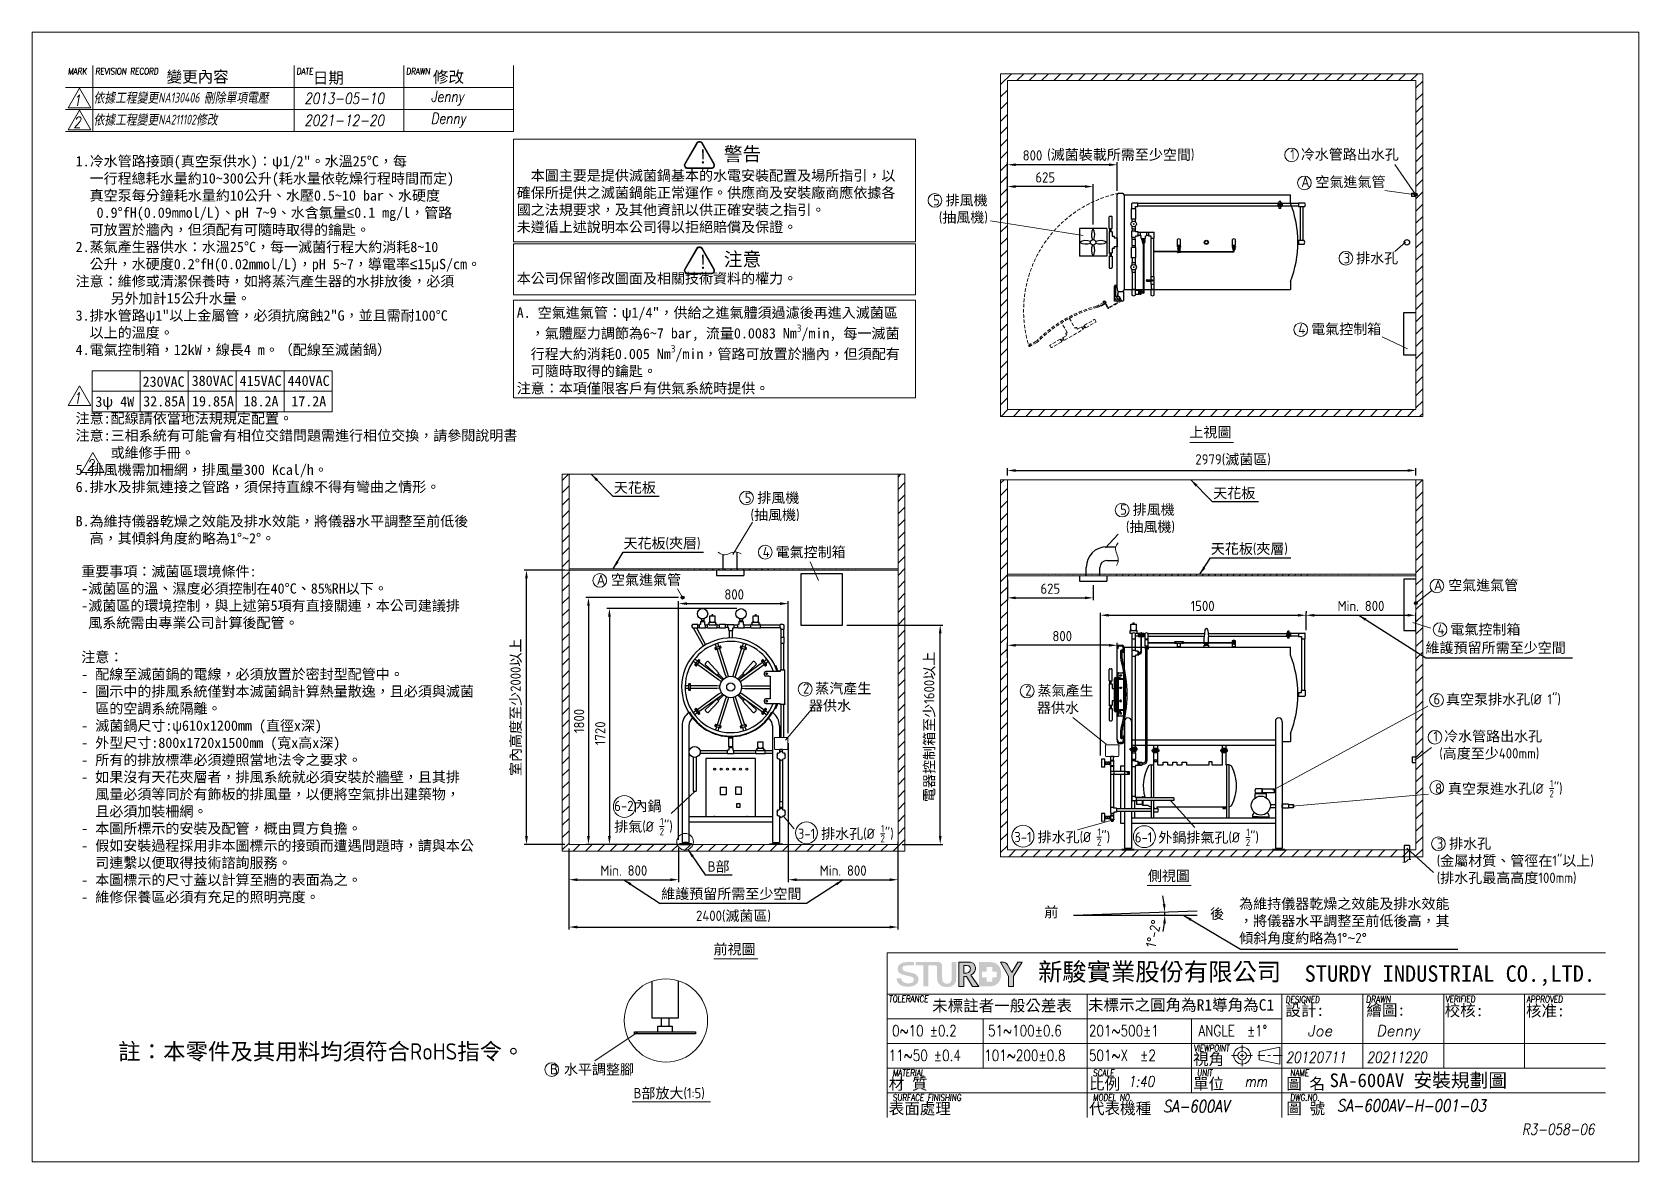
# Model space of a CAD drawing. Header units: millimetres. Extents: x -207083 to -195363, y -25146 to -16906.
import ezdxf

# ---------------------------------------------------------------- set-up
doc = ezdxf.new("R2010")
doc.units = ezdxf.units.MM
doc.linetypes.add('CENTER2', pattern=[28.575, 19.05, -3.175, 3.175, -3.175])
doc.linetypes.add('HIDDEN', pattern=[9.525, 6.35, -3.175])
doc.layers.get('0').update_dxf_attribs({"lineweight": 25})
for name, color, linetype, lineweight in [('D', 3, 'Continuous', 13), ('F', 7, 'Continuous', 15), ('H', 2, 'HIDDEN', 15), ('S', 4, 'Continuous', 15), ('T', 4, 'Continuous', 15)]:
    doc.layers.add(name, color=color, linetype=linetype, lineweight=lineweight)
doc.styles.get("Standard").update_dxf_attribs({"font": 'KAIU.TTF'})
doc.styles.add('STU25', font='isocp2.shx')
doc.styles.add('Text', font='romans.shx', dxfattribs={"width": 0.8, "oblique": 10})
doc.dimstyles.new('STU25', dxfattribs={"dimscale": 30, "dimtxt": 2.5, "dimasz": 2, "dimexe": 0.6, "dimexo": 1, "dimgap": 1, "dimtad": 1, "dimdsep": 46, "dimtxsty": 'STU25', "dimcen": 2, "dimazin": 2, "dimtfac": 1, "dimtmove": 0, "dimatfit": 3, "dimfxl": 0, "dimtolj": 1, "dimtzin": 0, "dimarcsym": 0})
doc.dimstyles.new('STU25$7', dxfattribs={"dimscale": 30, "dimtxt": 2.5, "dimasz": 2, "dimexe": 1.25, "dimexo": 0.625, "dimgap": 1, "dimtad": 0, "dimdec": 4, "dimdsep": 46, "dimtxsty": 'STU25', "dimcen": 2.5, "dimazin": 2, "dimtfac": 1, "dimtdec": 4, "dimtmove": 0, "dimatfit": 3, "dimfxl": 0, "dimtolj": 1, "dimtzin": 0, "dimarcsym": 0})

msp = doc.modelspace()

# ---------------------------------------------------------------- texts
at = {"lineweight": -3}
for s, p in [('變更內容', (-206102.094, -17272.659)), ('日期', (-205035.284, -17280.57)), ('修改', (-204159.304, -17274.241))]:
    msp.add_text(s, height=83.0297, dxfattribs=at).set_placement(p)
at = {"insert": (-206455.02, -24280.452), "char_height": 120.00771, "attachment_point": 1, "style": 'STU25'}
msp.add_mtext('{\\f標楷體|b0|i0|c136|p65;註：本零件及其用料均須符合}RoHS{\\f標楷體|b0|i0|c136|p65;指令。}', dxfattribs=at)
at = {"layer": 'D', "color": 4}
msp.add_text('SA-600AV 安裝規劃圖', height=100, dxfattribs=at).set_placement((-197618.93, -24600.801))
at = {"layer": 'D', "color": 11, "attachment_point": 1, "style": 'STU25'}
for s, insert, char_height in [('{\\f標楷體|b0|i0|c136|p65;1.冷水管路接頭(真空泵供水)：ψ1/2"。水溫25%%DC，每\\P  一行程總耗水量約10~300公升(耗水量依乾燥行程時間而定)\\P  真空泵每分鐘耗水量約10公升、水壓0.5~10 bar、水硬度\\P   0.9%%DfH(0.09mmol/L)、pH 7~9、水含氯量\\fGulim|b0|i0|c129|p49;\\M+3A1C2\\f標楷體|b0|i0|c136|p65;0.1 mg/l，管路\\P  可放置於牆內，但須配有可隨時取得的鑰匙。\\P2.蒸氣產生器供水：水溫25%%DC，每一滅菌行程大約消耗8~10\\P  公升，水硬度0.2%%DfH(0.02mmol/L)，pH 5~7，導電率\\fGulim|b0|i0|c129|p49;\\M+3A1C2\\f標楷體|b0|i0|c136|p65;15\\f新細明體|b0|i0|c136|p16;μ\\f標楷體|b0|i0|c136|p65;S/cm。\\P注意：維修或清潔保養時，如將蒸汽產生器的水排放後，必須\\P     另外加計15公升水量。\\P3.排水管路\\f新細明體|b0|i0|c136|p16;ψ\\f標楷體|b0|i0|c136|p65;1"以上金屬管，必須抗腐蝕2"G，並且需耐100%%DC\\P  以上的溫度。 \\P4.電氣控制箱，12kW，線長4 m。（配線至滅菌鍋）\\P\\P\\P\\P注意:配線請依當地法規規定配置。\\P\\fDFKai-SB|b0|i0|c136|p65;注意:三相系統有可能會有相位交錯問題需進行相位交換，請參閱說明書\\P     或維修手冊。\\P\\f標楷體|b0|i0|c136|p65;5.排風機需加柵網，排風量300 Kcal/h。\\P6.排水及排氣連接之管路，須保持直線不得有彎曲之情形。\\P\\PB.為維持儀器乾燥之效能及排水效能，將儀器水平調整至前低後\\P  高，其傾斜角度約略為1%%D~2%%D。}', (-206765.56, -17809.688), 75), ('{\\f標楷體|b0|i0|c136|p65;!}', (-202223.865, -17763.018), 100), ('{\\f標楷體|b0|i0|c136|p65;警告}', (-202037.353, -17743.65), 100), ('\\A1;\\P{\\f標楷體|b0|i0|c136|p65;  本圖主要是提供滅菌鍋基本的水電安裝配置及場所指引，以\\P確保所提供之滅菌鍋能正常運作。供應商及安裝廠商應依據各\\P國之法規要求，及其他資訊以供正確安裝之指引。\\P未遵循上述說明本公司得以拒絕賠償及保證。\\P\\P\\P本公司保留修改圖面及相關技術資料的權力。\\P\\PA. 空氣進氣管：\\f新細明體|b0|i0|c136|p16;ψ\\f標楷體|b0|i0|c136|p65;1/4"，供給之進氣體須過濾後再進入滅菌區\\P  ，氣體壓力調節為6~7 bar, 流量0.0083 Nm\\Fisocp2.shx;\\H0.7x;\\S3^ ;\\f標楷體|b0|i0|c136|p65;\\H1.429x;/min, 每一滅菌\\P  行程大約消耗0.005 Nm\\Fisocp2.shx;\\H0.7x;\\S3^ ;\\f標楷體|b0|i0|c136|p65;\\H1.429x;/min，管路可放置於牆內，但須配有\\P  可隨時取得的鑰匙。\\P注意：本項僅限客戶有供氣系統時提供。}', (-203548.109, -17788.934), 75), ('{\\C3;5 \\f標楷體|b0|i0|c136|p65;排風機\\P\\Fisocp2.shx; (\\f標楷體|b0|i0|c136|p65;抽風機\\Fisocp2.shx;)}', (-200511.686, -18094.202), 75), ('{\\f標楷體|b0|i0|c136|p65;注意}', (-202037.353, -18512.315), 100), ('{\\C3;3 \\f標楷體|b0|i0|c136|p65;排水孔}', (-197515.77, -18516.587), 75), ('{\\f標楷體|b0|i0|c136|p65;!}', (-202223.865, -18531.683), 100), ('{\\C3;4 \\f標楷體|b0|i0|c136|p65;電氣控制箱}', (-197846.624, -19033.322), 75), ('{\\f標楷體|b0|i0|c136|p65;230VAC}', (-206276.988, -19417.325), 75), ('{\\f標楷體|b0|i0|c136|p65;380VAC}', (-205919.105, -19411.14), 75), ('{\\f標楷體|b0|i0|c136|p65;415VAC}', (-205569.105, -19411.14), 75), ('{\\f標楷體|b0|i0|c136|p65;440VAC}', (-205219.105, -19411.14), 75), ('{\\f標楷體|b0|i0|c136|p65;3ψ 4W}', (-206621.423, -19563.364), 75), ('{\\f標楷體|b0|i0|c136|p65;32.85A}', (-206272.686, -19560.694), 75), ('{\\f標楷體|b0|i0|c136|p65;19.85A}', (-205916.705, -19560.694), 75), ('{\\f標楷體|b0|i0|c136|p65;18.2A}', (-205540.774, -19560.694), 75), ('{\\f標楷體|b0|i0|c136|p65;17.2A}', (-205192.672, -19560.694), 75), ('{\\C3;5 \\f標楷體|b0|i0|c136|p65;排風機\\P\\Fisocp2.shx; (\\f標楷體|b0|i0|c136|p65;抽風機\\Fisocp2.shx;)}', (-201885.211, -20264.233), 75), ('{\\C3;5 \\f標楷體|b0|i0|c136|p65;排風機\\P\\Fisocp2.shx; (\\f標楷體|b0|i0|c136|p65;抽風機\\Fisocp2.shx;)}', (-199147.059, -20350.749), 75), ('{\\C3;4 \\f標楷體|b0|i0|c136|p65;電氣控制箱}', (-201753.478, -20660.325), 75), ('{\\f標楷體|b0|i0|c136|p65;重要事項：滅菌區環境條件:\\P-滅菌區的溫、濕度必須控制在40%%DC、85%RH以下。\\P-滅菌區的環境控制，與上述第5項有直接關連，本公司建議排\\P 風系統需由專業公司計算後配管。\\P\\P注意：\\P- 配線至滅菌鍋的電線，必須放置於密封型配管中。\\P- 圖示中的排風系統僅對本滅菌鍋計算熱量散逸，且必須與滅菌\\P  區的空調系統隔離。\\P- 滅菌鍋尺寸:\\f新細明體|b0|i0|c136|p16;ψ\\f標楷體|b0|i0|c136|p65;610x1200mm (直徑x深)\\P- 外型尺寸:800x1720x1500mm (寬x高x深)\\P- 所有的排放標準必須遵照當地法令之要求。\\P- 如果沒有天花夾層者，排風系統就必須安裝於牆壁，且其排\\P  風量必須等同於有飾板的排風量，以便將空氣排出建築物，\\P  且必須加裝柵網。\\P- 本圖所標示的安裝及配管，概由買方負擔。\\P- 假如安裝過程採用非本圖標示的接頭而遭遇問題時，請與本公\\P  司連繫以便取得技術諮詢服務。\\P- 本圖標示的尺寸蓋以計算至牆的表面為之。\\P- 維修保養區必須有充足的照明亮度。}', (-206724.396, -20801.028), 75), ('{\\C3;4 \\f標楷體|b0|i0|c136|p65;電氣控制箱}', (-196831.755, -21224.224), 75), ('{\\C3;2 \\f標楷體|b0|i0|c136|p65;蒸汽產生\\P\\Fisocp2.shx; \\f標楷體|b0|i0|c136|p65;器供水}', (-201459.35, -21654.69), 75), ('{\\C3;2 \\f標楷體|b0|i0|c136|p65;蒸氣產生\\P\\Fisocp2.shx;  \\f標楷體|b0|i0|c136|p65;器供水}', (-199838.894, -21670.472), 75), ('{\\C3;6 \\f標楷體|b0|i0|c136|p65;真空泵排水孔\\Fisocp2.shx;(%%c 1")}', (-196861.264, -21734.266), 75), ('{\\C3;1 \\f標楷體|b0|i0|c136|p65;冷水管路出水孔\\P\\Fisocp2.shx; (\\f標楷體|b0|i0|c136|p65;高度至少\\Fisocp2.shx;400mm)}', (-196861.264, -22003.875), 75), ('\\A1;{\\C3;8 \\f標楷體|b0|i0|c136|p65;真空泵進水孔\\Fisocp2.shx;(%%c \\H0.7x;\\S1/2;\\H1.429x;")}', (-196849.369, -22360.006), 75), ('\\A1;{\\C3;6-2\\f標楷體|b0|i0|c136|p65;內鍋\\P排氣\\Fisocp2.shx;(%%c \\H0.7x;\\S1/2;\\H1.429x;")}', (-202836.741, -22512.076), 75), ('\\A1;{\\C3;3-1 \\f標楷體|b0|i0|c136|p65;排水孔\\Fisocp2.shx;(%%c \\H0.7x;\\S1/2;\\H1.429x;")}', (-201497.715, -22689.157), 75), ('\\A1;{\\C3;3-1 \\f標楷體|b0|i0|c136|p65;排水孔\\Fisocp2.shx;(%%c \\H0.7x;\\S1/2;\\H1.429x;")}', (-199918.799, -22713.628), 75), ('\\A1;{\\C3;6-1 \\f標楷體|b0|i0|c136|p65;外鍋排氣孔\\Fisocp2.shx;(%%c \\H0.7x;\\S1/2;\\H1.429x;")}', (-199039.502, -22716.026), 75), ('{\\C3;3 \\f標楷體|b0|i0|c136|p65;排水孔\\P\\Fisocp2.shx;(\\f標楷體|b0|i0|c136|p65;金屬材質、管徑在\\Fisocp2.shx;1"\\f標楷體|b0|i0|c136|p65;以上\\Fisocp2.shx;)\\P(\\f標楷體|b0|i0|c136|p65;排水孔最高高度\\Fisocp2.shx;100mm)}', (-196837.089, -22786.453), 75)]:
    msp.add_mtext(s, dxfattribs=dict(at, insert=insert, char_height=char_height))
at = {"layer": 'D', "color": 11, "char_height": 75, "attachment_point": 1}
for s, insert in [('{\\Fisocp2.shx;\\C3;(\\f標楷體|b0|i0|c136|p65;滅菌裝載所需至少空間\\Fisocp2.shx;)}', (-199678.379, -17761.538)), ('{\\Fisocp2.shx;\\C3;1 \\f標楷體|b0|i0|c136|p65;冷水管路出水孔}', (-197906.378, -17759.884)), ('{\\Fisocp2.shx;\\C3;A \\f標楷體|b0|i0|c136|p65;空氣進氣管}', (-197825.757, -17960.424)), ('上視圖', (-198641.784, -19785.792)), ('{\\C3;天花板 }', (-202839.858, -20190.219)), ('{\\C3;天花板 }', (-198467.66, -20230.203)), ('{\\C3;天花板\\Fisocp2.shx;(\\f標楷體|b0|i0|c136|p65;夾層\\Fisocp2.shx;)}', (-202769.592, -20596.014)), ('{\\C3;天花板\\Fisocp2.shx;(\\f標楷體|b0|i0|c136|p65;夾層\\Fisocp2.shx;)}', (-198485.148, -20635.998)), ('{\\Fisocp2.shx;\\C3;A \\f標楷體|b0|i0|c136|p65;空氣進氣管}', (-202964.129, -20861.903)), ('{\\Fisocp2.shx;\\C3;A \\f標楷體|b0|i0|c136|p65;空氣進氣管}', (-196857.523, -20901.886)), ('{\\C3;維護預留所需至少空間}', (-196919.094, -21357.606)), ('{\\Fisocp2.shx;\\C3;B\\f標楷體|b0|i0|c136|p65;部}', (-202154.861, -22954.024)), ('側視圖', (-198944.357, -23022.028)), ('{\\C3;維護預留所需至少空間}', (-202494.148, -23152.705)), ('{\\C3;為維持儀器乾燥之效能及排水效能\\P，將儀器水平調整至前低後高，其\\P傾斜角度約略為\\Fisocp2.shx;1%%D\\f???|b0|i0|c0|p65;~\\Fisocp2.shx;2%%D}', (-198278.262, -23225.503)), ('前視圖', (-202112.475, -23556.827)), ('{\\Fisocp2.shx;\\C3;B \\f標楷體|b0|i0|c136|p65;水平調整腳}', (-203304.466, -24433.042)), ('{\\Fisocp2.shx;B}部放大{\\Fisocp2.shx;(1:5)}', (-202695.83, -24606.803))]:
    msp.add_mtext(s, dxfattribs=dict(at, insert=insert))
at = {"layer": 'D', "linetype": 'Continuous', "char_height": 75, "width": 218.181, "attachment_point": 1}
for s, insert in [(' 前', (-199751.268, -23286.19)), ('{\\Fisocp2.shx; }後', (-198533.392, -23298.677))]:
    msp.add_mtext(s, dxfattribs=dict(at, insert=insert))
at = {"layer": 'F', "color": 1, "lineweight": 15, "style": 'Text', "oblique": 5, "width": 0.8}
for s, p in [('MARK', (-206821.59, -17215.339)), ('REVISION RECORD', (-206621.59, -17215.339)), ('DATE', (-205154.79, -17215.339)), ('DRAWN', (-204354.79, -17215.339))]:
    msp.add_text(s, height=48, dxfattribs=at).set_placement(p)
at = {"layer": 'T', "lineweight": 20, "style": 'Text', "oblique": 10, "width": 0.8}
for s, height, p in [('Jenny', 80, (-204174.962, -17414.962)), ('1', 80, (-206781.255, -17443.63)), ('2013-05-10', 80, (-205096.259, -17429.007)), ('2', 80, (-206781.255, -17603.63)), ('2021-12-20', 80, (-205096.259, -17589.007)), ('Denny', 80, (-204174.962, -17574.962)), ('1', 80, (-206781.255, -19614.297)), ('2', 80, (-206684.298, -20102.24)), ('20120711', 80, (-197938.701, -24422.832)), ('20211220', 80, (-197348.701, -24422.832)), ('1:40', 80, (-199088.614, -24599.612)), ('mm', 80, (-198238.289, -24599.385)), ('SA-600AV', 88, (-198833.539, -24784.147)), ('SA-600AV-H-001-03', 88, (-197564.402, -24778.553))]:
    msp.add_text(s, height=height, dxfattribs=at).set_placement(p)
at = {"layer": 'T', "lineweight": 20, "style": 'Text', "oblique": 10}
for s, p in [('Joe', (-197781.084, -24229.132)), ('Denny', (-197278.813, -24229.132))]:
    msp.add_text(s, height=80, dxfattribs=at).set_placement(p)
at = {"layer": 'T', "linetype": 'Continuous', "lineweight": 20, "attachment_point": 1, "style": 'Text'}
for s, insert, char_height in [('{\\fDFKai-SB|b0|i0|c136|p65;依據工程變更\\Fisocp2.shx;NA130406 \\fDFKai-SB|b0|i0|c136|p65;刪除單項電壓}', (-206633.853, -17347.586), 71.9992), ('{\\fDFKai-SB|b0|i0|c136|p65;依據工程變更\\Fisocp2.shx|c136;NA211102\\fDFKai-SB|b0|i0|c136|p65;修改}', (-206633.853, -17507.586), 71.9992), ('{R3-058-06}', (-196215.45, -24868.367), 80)]:
    msp.add_mtext(s, dxfattribs=dict(at, insert=insert, char_height=char_height))

# ---------------------------------------------------------------- blocks, each defined once
blk = doc.blocks.new('*D1')
at = {"layer": 'D', "color": 0, "linetype": 'Continuous', "lineweight": -2}
for p, q in [((-199290, -22181), (-199290, -21141)), ((-199230, -21159), (-197850, -21159)), ((-197790, -21268), (-197790, -21141))]:
    blk.add_line(p, q, dxfattribs=at)
at = {"layer": 'D', "color": 0}
for points in [[(-199230, -21149), (-199230, -21169), (-199290, -21159)], [(-197850, -21169), (-197850, -21149), (-197790, -21159)]]:
    blk.add_solid(points, dxfattribs=at)
at = {"layer": 'Defpoints', "color": 0}
for p in [(-197790, -21159), (-197790, -21298), (-199290, -22211)]:
    blk.add_point(p, dxfattribs=at)
at = {"layer": 'D', "color": 0, "insert": (-198545, -21091), "char_height": 75, "attachment_point": 5, "style": 'STU25'}
blk.add_mtext('\\A1;1500', dxfattribs=at)
blk = doc.blocks.new('*D2')
at = {"layer": 'D', "color": 0, "linetype": 'Continuous', "lineweight": -2}
for p, q in [((-202367, -22797), (-202367, -21056)), ((-202307, -21074), (-201627, -21074)), ((-201567, -22020), (-201567, -21056))]:
    blk.add_line(p, q, dxfattribs=at)
at = {"layer": 'D', "color": 0}
for points in [[(-202307, -21064), (-202307, -21084), (-202367, -21074)], [(-201627, -21084), (-201627, -21064), (-201567, -21074)]]:
    blk.add_solid(points, dxfattribs=at)
at = {"layer": 'Defpoints', "color": 0}
for p in [(-201567, -21074), (-201567, -22050), (-202367, -22827)]:
    blk.add_point(p, dxfattribs=at)
at = {"layer": 'D', "color": 0, "insert": (-201962, -21007), "char_height": 75, "attachment_point": 5, "style": 'STU25'}
blk.add_mtext('\\A1;800', dxfattribs=at)
blk = doc.blocks.new('*D3')
at = {"layer": 'D', "color": 0, "linetype": 'Continuous', "lineweight": -2}
for p, q in [((-201942, -21110), (-202890, -21110)), ((-202872, -21170), (-202872, -22770)), ((-202460, -22830), (-202890, -22830))]:
    blk.add_line(p, q, dxfattribs=at)
at = {"layer": 'D', "color": 0}
for points in [[(-202862, -21170), (-202882, -21170), (-202872, -21110)], [(-202882, -22770), (-202862, -22770), (-202872, -22830)]]:
    blk.add_solid(points, dxfattribs=at)
at = {"layer": 'Defpoints', "color": 0}
for p in [(-201912, -21110), (-202872, -22830), (-202430, -22830)]:
    blk.add_point(p, dxfattribs=at)
at = {"layer": 'D', "color": 0, "insert": (-202939, -22020), "char_height": 75, "attachment_point": 5, "rotation": 90, "style": 'STU25'}
blk.add_mtext('\\A1;{\\Fisocp2.shx;1720}', dxfattribs=at)
blk = doc.blocks.new('*D4')
at = {"layer": 'D', "color": 0, "linetype": 'Continuous', "lineweight": -2}
for start, end in [(7.1703, 12.3406), (349.6594, 354.8297), (0, 2)]:
    blk.add_arc((-199486, -23347), 665, start, end, dxfattribs=at)
at = {"layer": 'D', "color": 0}
for points in [[(-198836, -23265), (-198816, -23264), (-198821, -23324)], [(-198813, -23408), (-198833, -23407), (-198821, -23347)]]:
    blk.add_solid(points, dxfattribs=at)
at = {"layer": 'Defpoints', "color": 0}
for p in [(-198585, -23316), (-199486, -23347), (-199486, -23347), (-198821, -23332), (-198585, -23347)]:
    blk.add_point(p, dxfattribs=at)
at = {"layer": 'D', "color": 0, "insert": (-198903, -23481), "char_height": 75, "attachment_point": 5, "rotation": 77.0583, "style": 'STU25'}
blk.add_mtext('1%%D-2%%D', dxfattribs=at)
blk = doc.blocks.new('*D5')
at = {"layer": 'D', "color": 0, "linetype": 'Continuous', "lineweight": -2}
for p, q in [((-199969, -20900), (-199969, -21050)), ((-199344, -20939), (-199344, -21050)), ((-199909, -21032), (-199404, -21032))]:
    blk.add_line(p, q, dxfattribs=at)
at = {"layer": 'D', "color": 0}
for points in [[(-199909, -21022), (-199909, -21042), (-199969, -21032)], [(-199404, -21042), (-199404, -21022), (-199344, -21032)]]:
    blk.add_solid(points, dxfattribs=at)
at = {"layer": 'Defpoints', "color": 0}
for p in [(-199969, -20870), (-199344, -20909), (-199344, -21032)]:
    blk.add_point(p, dxfattribs=at)
at = {"layer": 'D', "color": 0, "insert": (-199656, -20965), "char_height": 75, "attachment_point": 5, "style": 'STU25'}
blk.add_mtext('\\A1;625', dxfattribs=at)
blk = doc.blocks.new('*D6')
at = {"layer": 'D', "color": 0, "linetype": 'Continuous', "lineweight": -2}
for p, q in [((-199969, -18113), (-199969, -18014)), ((-199404, -18032), (-199909, -18032)), ((-199344, -18309), (-199344, -18014))]:
    blk.add_line(p, q, dxfattribs=at)
at = {"layer": 'D', "color": 0}
for points in [[(-199909, -18022), (-199909, -18042), (-199969, -18032)], [(-199404, -18042), (-199404, -18022), (-199344, -18032)]]:
    blk.add_solid(points, dxfattribs=at)
at = {"layer": 'Defpoints', "color": 0}
for p in [(-199969, -18032), (-199969, -18143), (-199344, -18339)]:
    blk.add_point(p, dxfattribs=at)
at = {"layer": 'D', "color": 0, "insert": (-199693, -17965), "char_height": 75, "attachment_point": 5, "style": 'STU25'}
blk.add_mtext('\\A1;625', dxfattribs=at)
blk = doc.blocks.new('*D7')
at = {"layer": 'D', "color": 0, "lineweight": -2}
for p, q in [((-200767, -22811), (-200767, -23451)), ((-203167, -22860), (-203167, -23451)), ((-203107, -23433), (-200827, -23433))]:
    blk.add_line(p, q, dxfattribs=at)
at = {"layer": 'D', "color": 0}
for points in [[(-203107, -23423), (-203107, -23443), (-203167, -23433)], [(-200827, -23443), (-200827, -23423), (-200767, -23433)]]:
    blk.add_solid(points, dxfattribs=at)
at = {"layer": 'Defpoints', "color": 0}
for p in [(-203167, -22830), (-200767, -22781), (-200767, -23433)]:
    blk.add_point(p, dxfattribs=at)
at = {"layer": 'D', "color": 0, "insert": (-201967, -23355), "char_height": 75, "attachment_point": 5, "style": 'STU25'}
blk.add_mtext('\\A1;2400({\\f標楷體|b0|i0|c136|p65;滅菌區})', dxfattribs=at)
blk = doc.blocks.new('*D8')
at = {"layer": 'D', "color": 0, "lineweight": -2}
for p, q in [((-203197, -20830), (-203495, -20830)), ((-203477, -22770), (-203477, -20890)), ((-203197, -22830), (-203495, -22830))]:
    blk.add_line(p, q, dxfattribs=at)
at = {"layer": 'D', "color": 0}
for points in [[(-203467, -20890), (-203487, -20890), (-203477, -20830)], [(-203487, -22770), (-203467, -22770), (-203477, -22830)]]:
    blk.add_solid(points, dxfattribs=at)
at = {"layer": 'Defpoints', "color": 0}
for p in [(-203477, -20830), (-203167, -20830), (-203167, -22830)]:
    blk.add_point(p, dxfattribs=at)
at = {"layer": 'D', "color": 0, "insert": (-203552, -21830), "char_height": 75, "attachment_point": 5, "rotation": 90, "style": 'STU25'}
blk.add_mtext('\\A1;{\\f標楷體|b0|i0|c136|p65;室內高度至少}2000{\\f標楷體|b0|i0|c136|p65;以上}', dxfattribs=at)
blk = doc.blocks.new('*D9')
at = {"layer": 'D', "color": 0, "lineweight": -2}
for p, q in [((-201141, -21230), (-200441, -21230)), ((-200459, -22770), (-200459, -21290)), ((-200737, -22830), (-200441, -22830))]:
    blk.add_line(p, q, dxfattribs=at)
at = {"layer": 'D', "color": 0}
for points in [[(-200449, -21290), (-200469, -21290), (-200459, -21230)], [(-200469, -22770), (-200449, -22770), (-200459, -22830)]]:
    blk.add_solid(points, dxfattribs=at)
at = {"layer": 'Defpoints', "color": 0}
for p in [(-201171, -21230), (-200459, -21230), (-200767, -22830)]:
    blk.add_point(p, dxfattribs=at)
at = {"layer": 'D', "color": 0, "insert": (-200535, -21973), "char_height": 75, "attachment_point": 5, "rotation": 90, "style": 'STU25'}
blk.add_mtext('\\A1;{\\f標楷體|b0|i0|c136|p65;電器控制箱至少}1600{\\f標楷體|b0|i0|c136|p65;以上}', dxfattribs=at)
blk = doc.blocks.new('*D10')
at = {"layer": 'D', "color": 0, "lineweight": -2}
for p, q in [((-203167, -22860), (-203167, -23106)), ((-202367, -22857), (-202367, -23106)), ((-203107, -23088), (-202427, -23088))]:
    blk.add_line(p, q, dxfattribs=at)
at = {"layer": 'D', "color": 0}
for points in [[(-203107, -23078), (-203107, -23098), (-203167, -23088)], [(-202427, -23098), (-202427, -23078), (-202367, -23088)]]:
    blk.add_solid(points, dxfattribs=at)
at = {"layer": 'Defpoints', "color": 0}
for p in [(-203167, -22830), (-202367, -22827), (-202367, -23088)]:
    blk.add_point(p, dxfattribs=at)
at = {"layer": 'D', "color": 0, "insert": (-202767, -23021), "char_height": 75, "attachment_point": 5, "style": 'STU25'}
blk.add_mtext('\\A1;Min. 800', dxfattribs=at)
blk = doc.blocks.new('*D11')
at = {"layer": 'D', "color": 0, "lineweight": -2}
for p, q in [((-201567, -22092), (-201567, -23106)), ((-200767, -22811), (-200767, -23106)), ((-201507, -23088), (-200827, -23088))]:
    blk.add_line(p, q, dxfattribs=at)
at = {"layer": 'D', "color": 0}
for points in [[(-201507, -23078), (-201507, -23098), (-201567, -23088)], [(-200827, -23098), (-200827, -23078), (-200767, -23088)]]:
    blk.add_solid(points, dxfattribs=at)
at = {"layer": 'Defpoints', "color": 0}
for p in [(-201567, -22062), (-200767, -22781), (-200767, -23088)]:
    blk.add_point(p, dxfattribs=at)
at = {"layer": 'D', "color": 0, "insert": (-201167, -23021), "char_height": 75, "attachment_point": 5, "style": 'STU25'}
blk.add_mtext('\\A1;Min. 800', dxfattribs=at)
blk = doc.blocks.new('*D12')
at = {"layer": 'D', "color": 0, "lineweight": -2}
for p, q in [((-202368, -21030), (-203043, -21030)), ((-203025, -21090), (-203025, -22770)), ((-202368, -22830), (-203043, -22830))]:
    blk.add_line(p, q, dxfattribs=at)
at = {"layer": 'D', "color": 0}
for points in [[(-203015, -21090), (-203035, -21090), (-203025, -21030)], [(-203035, -22770), (-203015, -22770), (-203025, -22830)]]:
    blk.add_solid(points, dxfattribs=at)
at = {"layer": 'Defpoints', "color": 0}
for p in [(-202338, -21030), (-203025, -22830), (-202338, -22830)]:
    blk.add_point(p, dxfattribs=at)
at = {"layer": 'D', "color": 0, "insert": (-203093, -21930), "char_height": 75, "attachment_point": 5, "rotation": 90, "style": 'STU25'}
blk.add_mtext('\\A1;1800', dxfattribs=at)
blk = doc.blocks.new('*D13')
at = {"layer": 'D', "color": 0, "lineweight": -2}
for p, q in [((-197790, -21129), (-197790, -21141)), ((-197730, -21159), (-197050, -21159)), ((-196990, -21277), (-196990, -21141))]:
    blk.add_line(p, q, dxfattribs=at)
at = {"layer": 'D', "color": 0}
for points in [[(-197730, -21149), (-197730, -21169), (-197790, -21159)], [(-197050, -21169), (-197050, -21149), (-196990, -21159)]]:
    blk.add_solid(points, dxfattribs=at)
at = {"layer": 'Defpoints', "color": 0}
for p in [(-197790, -21159), (-196990, -21159), (-196990, -21307)]:
    blk.add_point(p, dxfattribs=at)
at = {"layer": 'D', "color": 0, "insert": (-197390, -21091), "char_height": 75, "attachment_point": 5, "style": 'STU25'}
blk.add_mtext('\\A1;{\\Fisocp2.shx;Min. 800}', dxfattribs=at)
blk = doc.blocks.new('*D14')
at = {"layer": 'D', "color": 0, "lineweight": -2}
for p, q in [((-199969, -20140), (-199969, -20085)), ((-199909, -20103), (-197050, -20103)), ((-196990, -20140), (-196990, -20085))]:
    blk.add_line(p, q, dxfattribs=at)
at = {"layer": 'D', "color": 0}
for points in [[(-199909, -20093), (-199909, -20113), (-199969, -20103)], [(-197050, -20113), (-197050, -20093), (-196990, -20103)]]:
    blk.add_solid(points, dxfattribs=at)
at = {"layer": 'Defpoints', "color": 0}
for p in [(-196990, -20103), (-199969, -20170), (-196990, -20170)]:
    blk.add_point(p, dxfattribs=at)
at = {"layer": 'D', "color": 0, "insert": (-198323, -20026), "char_height": 75, "attachment_point": 5, "style": 'STU25'}
blk.add_mtext('\\A1;2979({\\f標楷體|b0|i0|c136|p65;滅菌區})', dxfattribs=at)
blk = doc.blocks.new('*D15')
at = {"layer": 'D', "color": 0, "lineweight": -2}
for p, q in [((-199969, -18143), (-199969, -17855)), ((-199229, -17873), (-199909, -17873)), ((-199169, -18064), (-199169, -17855))]:
    blk.add_line(p, q, dxfattribs=at)
at = {"layer": 'D', "color": 0}
for points in [[(-199909, -17863), (-199909, -17883), (-199969, -17873)], [(-199229, -17883), (-199229, -17863), (-199169, -17873)]]:
    blk.add_solid(points, dxfattribs=at)
at = {"layer": 'Defpoints', "color": 0}
for p in [(-199969, -17873), (-199169, -18094), (-199969, -18173)]:
    blk.add_point(p, dxfattribs=at)
at = {"layer": 'D', "color": 0, "insert": (-199786, -17805), "char_height": 75, "attachment_point": 5, "style": 'STU25'}
blk.add_mtext('\\A1;800', dxfattribs=at)
blk = doc.blocks.new('*D16')
at = {"layer": 'D', "color": 0, "lineweight": -2}
for p, q in [((-199969, -21469), (-199969, -21360)), ((-199229, -21378), (-199909, -21378)), ((-199169, -21469), (-199169, -21360))]:
    blk.add_line(p, q, dxfattribs=at)
at = {"layer": 'D', "color": 0}
for points in [[(-199909, -21368), (-199909, -21388), (-199969, -21378)], [(-199229, -21388), (-199229, -21368), (-199169, -21378)]]:
    blk.add_solid(points, dxfattribs=at)
at = {"layer": 'Defpoints', "color": 0}
for p in [(-199969, -21378), (-199969, -21499), (-199169, -21499)]:
    blk.add_point(p, dxfattribs=at)
at = {"layer": 'D', "color": 0, "insert": (-199569, -21311), "char_height": 75, "attachment_point": 5, "style": 'STU25'}
blk.add_mtext('\\A1;800', dxfattribs=at)
blk = doc.blocks.new('新駿LOGO')
at = {"layer": 'F'}
h = blk.add_hatch(color=256, dxfattribs=at)
edge = h.paths.add_edge_path()
edge.add_spline(control_points=[(-529.05, -442.14), (-529.05, -442.31), (-529.02, -442.45), (-528.95, -442.56), (-528.89, -442.68), (-528.8, -442.78), (-528.69, -442.85), (-528.57, -442.93), (-528.44, -442.98), (-528.29, -443.01), (-528.15, -443.05), (-527.99, -443.07), (-527.81, -443.07), (-527.62, -443.07), (-527.47, -443.05), (-527.33, -443.01), (-527.2, -442.97), (-527.09, -442.92), (-527.01, -442.86), (-526.93, -442.8), (-526.87, -442.73), (-526.83, -442.65), (-526.8, -442.57), (-526.78, -442.49), (-526.78, -442.41), (-526.78, -442.25), (-526.82, -442.13), (-526.91, -442.05), (-526.99, -441.97), (-527.08, -441.91), (-527.18, -441.88), (-527.36, -441.83), (-527.56, -441.77), (-527.79, -441.72), (-528.02, -441.67), (-528.3, -441.61), (-528.64, -441.53), (-528.85, -441.48), (-529.02, -441.41), (-529.16, -441.34), (-529.3, -441.26), (-529.41, -441.17), (-529.5, -441.07), (-529.58, -440.98), (-529.64, -440.87), (-529.67, -440.77), (-529.7, -440.66), (-529.72, -440.55), (-529.72, -440.43), (-529.72, -440.22), (-529.67, -440.03), (-529.57, -439.87), (-529.46, -439.71), (-529.33, -439.58), (-529.16, -439.47), (-528.99, -439.37), (-528.85, -439.31), (-528.64, -439.26), (-528.43, -439.21), (-528.13, -439.2), (-527.91, -439.2), (-527.66, -439.2), (-526.73, -439.2), (-526.73, -439.2), (-526.73, -439.2), (-526.73, -439.81), (-526.73, -439.81), (-526.73, -439.81), (-528.14, -439.8), (-528.28, -439.83), (-528.39, -439.85), (-528.48, -439.86), (-528.56, -439.9), (-528.65, -439.94), (-528.72, -440), (-528.78, -440.07), (-528.84, -440.14), (-528.87, -440.23), (-528.87, -440.34), (-528.87, -440.5), (-528.81, -440.62), (-528.7, -440.7), (-528.6, -440.79), (-528.46, -440.85), (-528.28, -440.9), (-528.27, -440.9), (-528.19, -440.92), (-528.07, -440.95), (-527.94, -440.98), (-527.8, -441.01), (-527.65, -441.05), (-527.49, -441.09), (-527.34, -441.12), (-527.19, -441.16), (-527.04, -441.19), (-526.94, -441.21), (-526.87, -441.23), (-526.71, -441.27), (-526.58, -441.34), (-526.46, -441.41), (-526.34, -441.49), (-526.24, -441.58), (-526.16, -441.67), (-526.08, -441.77), (-526.02, -441.88), (-525.98, -441.99), (-525.94, -442.1), (-525.92, -442.22), (-525.92, -442.33), (-525.92, -442.57), (-525.98, -442.78), (-526.09, -442.95), (-526.2, -443.12), (-526.35, -443.26), (-526.53, -443.37), (-526.71, -443.48), (-526.92, -443.55), (-527.15, -443.61), (-527.39, -443.66), (-527.62, -443.68), (-527.87, -443.68), (-528.14, -443.68), (-528.41, -443.65), (-528.65, -443.59), (-528.9, -443.53), (-529.11, -443.44), (-529.3, -443.31), (-529.48, -443.19), (-529.63, -443.03), (-529.74, -442.83), (-529.84, -442.64), (-529.9, -442.41), (-529.91, -442.14), (-529.91, -442.14), (-529.05, -442.14), (-529.05, -442.14)], knot_values=[0, 0, 0, 0, 1, 1, 1, 2, 2, 2, 3, 3, 3, 4, 4, 4, 5, 5, 5, 6, 6, 6, 7, 7, 7, 8, 8, 8, 9, 9, 9, 10, 10, 10, 11, 11, 11, 12, 12, 12, 13, 13, 13, 14, 14, 14, 15, 15, 15, 16, 16, 16, 17, 17, 17, 18, 18, 18, 19, 19, 19, 20, 20, 20, 21, 21, 21, 22, 22, 22, 23, 23, 23, 24, 24, 24, 25, 25, 25, 26, 26, 26, 27, 27, 27, 28, 28, 28, 29, 29, 29, 30, 30, 30, 31, 31, 31, 32, 32, 32, 33, 33, 33, 34, 34, 34, 35, 35, 35, 36, 36, 36, 37, 37, 37, 38, 38, 38, 39, 39, 39, 40, 40, 40, 41, 41, 41, 42, 42, 42, 43, 43, 43, 44, 44, 44, 45, 45, 45, 45], degree=3, periodic=0)
edge = h.paths.add_edge_path()
edge.add_spline(control_points=[(-522.53, -440.14), (-522.54, -440.04), (-522.57, -439.94), (-522.63, -439.9), (-522.77, -439.79), (-522.9, -439.81), (-522.9, -439.81), (-522.9, -439.81), (-523.02, -439.81), (-523.02, -439.81), (-523.02, -439.81), (-524.14, -439.81), (-524.14, -439.81), (-524.14, -439.81), (-524.14, -443.62), (-524.14, -443.62), (-524.14, -443.62), (-525.06, -443.62), (-525.06, -443.62), (-525.06, -443.62), (-525.06, -439.81), (-525.06, -439.81), (-525.06, -439.81), (-526.47, -439.81), (-526.47, -439.81), (-526.47, -439.81), (-526.47, -439.2), (-526.47, -439.2), (-526.47, -439.2), (-522.39, -439.2), (-522.39, -439.2)], knot_values=[5.578051, 5.578051, 5.578051, 5.578051, 6, 6, 6, 7, 7, 7, 8, 8, 8, 9, 9, 9, 10, 10, 10, 11, 11, 11, 12, 12, 12, 13, 13, 13, 14, 14, 14, 15, 15, 15, 15], degree=3, periodic=0)
edge.add_spline(control_points=[(-522.4, -439.2), (-522.31, -439.2), (-522.22, -439.2), (-522.22, -439.2), (-522.22, -439.2), (-521.96, -439.19), (-521.76, -439.41), (-521.58, -439.61), (-521.61, -439.85), (-521.61, -439.85), (-521.61, -439.85), (-521.61, -441.92), (-521.61, -441.92), (-521.61, -442.41), (-521.52, -442.73), (-521.36, -442.89), (-521.19, -443.05), (-520.97, -443.13), (-520.71, -443.13), (-520.45, -443.13), (-520.24, -443.05), (-520.09, -442.89), (-519.93, -442.74), (-519.86, -442.43), (-519.86, -441.98), (-519.86, -441.98), (-519.86, -439.2), (-519.86, -439.2), (-519.86, -439.2), (-519.05, -439.2), (-519.05, -439.2), (-519.05, -439.2), (-519.05, -441.92), (-519.05, -441.92), (-519.05, -442.43), (-519.12, -442.8), (-519.25, -443.02), (-519.38, -443.24), (-519.56, -443.42), (-519.8, -443.54), (-520.05, -443.67), (-520.35, -443.74), (-520.73, -443.74), (-521.09, -443.74), (-521.41, -443.68), (-521.67, -443.56), (-521.93, -443.44), (-522.14, -443.26), (-522.3, -443.03), (-522.45, -442.8), (-522.53, -442.42), (-522.53, -441.91), (-522.53, -441.91), (-522.53, -440.92), (-522.53, -440.14)], knot_values=[0.44538, 0.44538, 0.44538, 0.44538, 1, 1, 1, 2, 2, 2, 3, 3, 3, 4, 4, 4, 5, 5, 5, 6, 6, 6, 7, 7, 7, 8, 8, 8, 9, 9, 9, 10, 10, 10, 11, 11, 11, 12, 12, 12, 13, 13, 13, 14, 14, 14, 15, 15, 15, 16, 16, 16, 17, 17, 17, 17.603917, 17.603917, 17.603917, 17.603917], degree=3, periodic=0)
h = blk.add_hatch(color=256, dxfattribs=at)
edge = h.paths.add_edge_path()
edge.add_spline(control_points=[(-526.47, -439.2), (-526.47, -439.2), (-526.47, -439.81), (-526.47, -439.81)], knot_values=[-14, -14, -14, -14, -13, -13, -13, -13], degree=3, periodic=0)
edge.add_spline(control_points=[(-526.47, -439.81), (-526.47, -439.81), (-525.06, -439.81), (-525.06, -439.81)], knot_values=[-13, -13, -13, -13, -12, -12, -12, -12], degree=3, periodic=0)
edge.add_spline(control_points=[(-525.06, -439.81), (-525.06, -439.81), (-525.06, -443.62), (-525.06, -443.62)], knot_values=[-12, -12, -12, -12, -11, -11, -11, -11], degree=3, periodic=0)
edge.add_spline(control_points=[(-525.06, -443.62), (-525.06, -443.62), (-524.14, -443.62), (-524.14, -443.62)], knot_values=[-11, -11, -11, -11, -10, -10, -10, -10], degree=3, periodic=0)
edge.add_spline(control_points=[(-524.14, -443.62), (-524.14, -443.62), (-524.14, -439.81), (-524.14, -439.81)], knot_values=[-10, -10, -10, -10, -9, -9, -9, -9], degree=3, periodic=0)
edge.add_spline(control_points=[(-524.14, -439.81), (-524.14, -439.81), (-523.02, -439.81), (-523.02, -439.81)], knot_values=[-9, -9, -9, -9, -8, -8, -8, -8], degree=3, periodic=0)
edge.add_spline(control_points=[(-523.02, -439.81), (-523.02, -439.81), (-522.9, -439.81), (-522.9, -439.81)], knot_values=[-8, -8, -8, -8, -7, -7, -7, -7], degree=3, periodic=0)
edge.add_spline(control_points=[(-522.9, -439.81), (-522.9, -439.81), (-522.77, -439.79), (-522.63, -439.9)], knot_values=[-7, -7, -7, -7, -6, -6, -6, -6], degree=3, periodic=0)
edge.add_spline(control_points=[(-522.63, -439.9), (-522.57, -439.94), (-522.54, -440.04), (-522.53, -440.14)], knot_values=[-6, -6, -6, -6, -5.578051, -5.578051, -5.578051, -5.578051], degree=3, periodic=0)
edge.add_spline(control_points=[(-522.53, -440.14), (-522.53, -440.92), (-522.53, -441.91), (-522.53, -441.91)], knot_values=[-17.603917, -17.603917, -17.603917, -17.603917, -17, -17, -17, -17], degree=3, periodic=0)
edge.add_spline(control_points=[(-522.53, -441.91), (-522.53, -442.42), (-522.45, -442.8), (-522.3, -443.03)], knot_values=[-17, -17, -17, -17, -16, -16, -16, -16], degree=3, periodic=0)
edge.add_spline(control_points=[(-522.3, -443.03), (-522.14, -443.26), (-521.93, -443.44), (-521.67, -443.56)], knot_values=[-16, -16, -16, -16, -15, -15, -15, -15], degree=3, periodic=0)
edge.add_spline(control_points=[(-521.67, -443.56), (-521.41, -443.68), (-521.09, -443.74), (-520.73, -443.74)], knot_values=[-15, -15, -15, -15, -14, -14, -14, -14], degree=3, periodic=0)
edge.add_spline(control_points=[(-520.73, -443.74), (-520.35, -443.74), (-520.05, -443.67), (-519.8, -443.54)], knot_values=[-14, -14, -14, -14, -13, -13, -13, -13], degree=3, periodic=0)
edge.add_spline(control_points=[(-519.8, -443.54), (-519.56, -443.42), (-519.38, -443.24), (-519.25, -443.02)], knot_values=[-13, -13, -13, -13, -12, -12, -12, -12], degree=3, periodic=0)
edge.add_spline(control_points=[(-519.25, -443.02), (-519.12, -442.8), (-519.05, -442.43), (-519.05, -441.92)], knot_values=[-12, -12, -12, -12, -11, -11, -11, -11], degree=3, periodic=0)
edge.add_spline(control_points=[(-519.05, -441.92), (-519.05, -441.92), (-519.05, -439.2), (-519.05, -439.2)], knot_values=[-11, -11, -11, -11, -10, -10, -10, -10], degree=3, periodic=0)
edge.add_spline(control_points=[(-519.05, -439.2), (-519.05, -439.2), (-519.86, -439.2), (-519.86, -439.2)], knot_values=[-10, -10, -10, -10, -9, -9, -9, -9], degree=3, periodic=0)
edge.add_spline(control_points=[(-519.86, -439.2), (-519.86, -439.2), (-519.86, -441.98), (-519.86, -441.98)], knot_values=[-9, -9, -9, -9, -8, -8, -8, -8], degree=3, periodic=0)
edge.add_spline(control_points=[(-519.86, -441.98), (-519.86, -442.43), (-519.93, -442.74), (-520.09, -442.89)], knot_values=[-8, -8, -8, -8, -7, -7, -7, -7], degree=3, periodic=0)
edge.add_spline(control_points=[(-520.09, -442.89), (-520.24, -443.05), (-520.45, -443.13), (-520.71, -443.13)], knot_values=[-7, -7, -7, -7, -6, -6, -6, -6], degree=3, periodic=0)
edge.add_spline(control_points=[(-520.71, -443.13), (-520.97, -443.13), (-521.19, -443.05), (-521.36, -442.89)], knot_values=[-6, -6, -6, -6, -5, -5, -5, -5], degree=3, periodic=0)
edge.add_spline(control_points=[(-521.36, -442.89), (-521.52, -442.73), (-521.61, -442.41), (-521.61, -441.92)], knot_values=[-5, -5, -5, -5, -4, -4, -4, -4], degree=3, periodic=0)
edge.add_spline(control_points=[(-521.61, -441.92), (-521.61, -441.92), (-521.61, -439.85), (-521.61, -439.85)], knot_values=[-4, -4, -4, -4, -3, -3, -3, -3], degree=3, periodic=0)
edge.add_spline(control_points=[(-521.61, -439.85), (-521.61, -439.85), (-521.61, -439.85), (-521.61, -439.85)], knot_values=[-3, -3, -3, -3, -2.999949, -2.999949, -2.999949, -2.999949], degree=3, periodic=0)
edge.add_spline(control_points=[(-521.61, -439.85), (-521.61, -439.85), (-521.58, -439.61), (-521.76, -439.41)], knot_values=[-2.999949, -2.999949, -2.999949, -2.999949, -2, -2, -2, -2], degree=3, periodic=0)
edge.add_spline(control_points=[(-521.76, -439.41), (-521.96, -439.19), (-522.22, -439.2), (-522.22, -439.2)], knot_values=[-2, -2, -2, -2, -1, -1, -1, -1], degree=3, periodic=0)
edge.add_spline(control_points=[(-522.22, -439.2), (-522.22, -439.2), (-526.47, -439.2), (-526.47, -439.2)], knot_values=[-15, -15, -15, -15, -14, -14, -14, -14], degree=3, periodic=0)
h = blk.add_hatch(color=256, dxfattribs=at)
edge = h.paths.add_edge_path()
edge.add_spline(control_points=[(-518.54, -443.62), (-518.54, -443.62), (-518.54, -439.2), (-518.54, -439.2), (-518.54, -439.2), (-516.88, -439.2), (-516.88, -439.2), (-516.55, -439.2), (-516.29, -439.25), (-516.11, -439.33), (-515.93, -439.41), (-515.79, -439.54), (-515.69, -439.72), (-515.59, -439.89), (-515.54, -440.08), (-515.54, -440.3), (-515.54, -440.56), (-515.61, -440.8), (-515.76, -441.03), (-515.91, -441.26), (-516.12, -441.44), (-516.39, -441.56), (-516.39, -441.56), (-514.95, -443.62), (-514.95, -443.62), (-514.95, -443.62), (-516.07, -443.62), (-516.07, -443.62), (-516.07, -443.62), (-517.17, -441.81), (-517.17, -441.81), (-517.17, -441.81), (-517.67, -441.81), (-517.67, -441.81), (-517.67, -441.81), (-517.67, -443.62), (-517.67, -443.62), (-517.67, -443.62), (-518.54, -443.62), (-518.54, -443.62)], knot_values=[0, 0, 0, 0, 1, 1, 1, 2, 2, 2, 3, 3, 3, 4, 4, 4, 5, 5, 5, 6, 6, 6, 7, 7, 7, 8, 8, 8, 9, 9, 9, 10, 10, 10, 11, 11, 11, 12, 12, 12, 13, 13, 13, 13], degree=3, periodic=1)
edge = h.paths.add_edge_path(flags=16)
edge.add_spline(control_points=[(-517.67, -441.21), (-517.67, -441.21), (-517.46, -441.21), (-517.46, -441.21), (-517.08, -441.21), (-516.82, -441.13), (-516.68, -440.96), (-516.53, -440.8), (-516.46, -440.61), (-516.46, -440.4), (-516.46, -440.22), (-516.52, -440.08), (-516.63, -439.97), (-516.75, -439.86), (-516.99, -439.81), (-517.35, -439.81), (-517.35, -439.81), (-517.67, -439.81), (-517.67, -439.81), (-517.67, -439.81), (-517.67, -441.21), (-517.67, -441.21)], knot_values=[0, 0, 0, 0, 1, 1, 1, 2, 2, 2, 3, 3, 3, 4, 4, 4, 5, 5, 5, 6, 6, 6, 7, 7, 7, 7], degree=3, periodic=1)
h = blk.add_hatch(color=256, dxfattribs=at)
edge = h.paths.add_edge_path()
edge.add_spline(control_points=[(-514.87, -443.62), (-514.87, -443.62), (-513.05, -443.62), (-513.05, -443.62)], knot_values=[-9, -9, -9, -9, -8, -8, -8, -8], degree=3, periodic=0)
edge.add_spline(control_points=[(-513.05, -443.62), (-512.51, -443.62), (-512.09, -443.52), (-511.79, -443.32)], knot_values=[-8, -8, -8, -8, -7, -7, -7, -7], degree=3, periodic=0)
edge.add_spline(control_points=[(-511.79, -443.32), (-511.48, -443.12), (-511.25, -442.85), (-511.09, -442.5)], knot_values=[-7, -7, -7, -7, -6, -6, -6, -6], degree=3, periodic=0)
edge.add_spline(control_points=[(-511.09, -442.5), (-510.93, -442.15), (-510.85, -441.76), (-510.85, -441.32)], knot_values=[-6, -6, -6, -6, -5, -5, -5, -5], degree=3, periodic=0)
edge.add_spline(control_points=[(-510.85, -441.32), (-510.85, -440.87), (-510.93, -440.49), (-511.1, -440.17)], knot_values=[-5, -5, -5, -5, -4, -4, -4, -4], degree=3, periodic=0)
edge.add_spline(control_points=[(-511.1, -440.17), (-511.27, -439.85), (-511.49, -439.61), (-511.78, -439.45)], knot_values=[-4, -4, -4, -4, -3, -3, -3, -3], degree=3, periodic=0)
edge.add_spline(control_points=[(-511.78, -439.45), (-512.06, -439.29), (-512.46, -439.2), (-512.97, -439.2)], knot_values=[-3, -3, -3, -3, -2, -2, -2, -2], degree=3, periodic=0)
edge.add_spline(control_points=[(-512.97, -439.2), (-512.97, -439.2), (-514.87, -439.2), (-514.87, -439.2)], knot_values=[-2, -2, -2, -2, -1, -1, -1, -1], degree=3, periodic=0)
edge.add_spline(control_points=[(-514.87, -439.2), (-514.87, -439.2), (-514.87, -443.62), (-514.87, -443.62)], knot_values=[-1, -1, -1, -1, 0, 0, 0, 0], degree=3, periodic=0)
h.paths.add_polyline_path([(-514.34, -441.95), (-514.34, -440.92), (-513.51, -440.92), (-513.51, -440.07), (-512.48, -440.07), (-512.48, -440.92), (-511.64, -440.92), (-511.64, -441.95), (-512.48, -441.95), (-512.48, -442.77), (-513.51, -442.77), (-513.51, -441.95)], flags=16)
h = blk.add_hatch(color=256, dxfattribs=at)
edge = h.paths.add_edge_path()
edge.add_spline(control_points=[(-509.51, -443.62), (-509.51, -443.62), (-509.51, -441.77), (-509.51, -441.77), (-509.51, -441.77), (-511, -439.2), (-511, -439.2), (-511, -439.2), (-510.64, -439.2), (-510.64, -439.2), (-510.64, -439.2), (-510.3, -439.19), (-510.04, -439.32), (-509.79, -439.45), (-509.71, -439.68), (-509.71, -439.68), (-509.71, -439.68), (-508.9, -441.07), (-508.9, -441.07), (-508.9, -441.07), (-507.78, -439.2), (-507.78, -439.2), (-507.78, -439.2), (-507.05, -439.2), (-507.05, -439.2), (-507.05, -439.2), (-508.59, -441.77), (-508.59, -441.77), (-508.59, -441.77), (-508.59, -443.62), (-508.59, -443.62), (-508.59, -443.62), (-509.51, -443.62), (-509.51, -443.62)], knot_values=[0, 0, 0, 0, 1, 1, 1, 2, 2, 2, 3, 3, 3, 4, 4, 4, 5, 5, 5, 6, 6, 6, 7, 7, 7, 8, 8, 8, 9, 9, 9, 10, 10, 10, 11, 11, 11, 11], degree=3, periodic=1)
at = {"layer": 'F', "lineweight": 0}
for points, knots in [([(-518.54, -443.62), (-518.54, -443.62), (-518.54, -439.2), (-518.54, -439.2), (-518.54, -439.2), (-516.88, -439.2), (-516.88, -439.2), (-516.55, -439.2), (-516.29, -439.25), (-516.11, -439.33), (-515.93, -439.41), (-515.79, -439.54), (-515.69, -439.72), (-515.59, -439.89), (-515.54, -440.08), (-515.54, -440.3), (-515.54, -440.56), (-515.61, -440.8), (-515.76, -441.03), (-515.91, -441.26), (-516.12, -441.44), (-516.39, -441.56), (-516.39, -441.56), (-514.95, -443.62), (-514.95, -443.62), (-514.95, -443.62), (-516.07, -443.62), (-516.07, -443.62), (-516.07, -443.62), (-517.17, -441.81), (-517.17, -441.81), (-517.17, -441.81), (-517.67, -441.81), (-517.67, -441.81), (-517.67, -441.81), (-517.67, -443.62), (-517.67, -443.62), (-517.67, -443.62), (-518.54, -443.62), (-518.54, -443.62)], [0, 0, 0, 0, 1, 1, 1, 2, 2, 2, 3, 3, 3, 4, 4, 4, 5, 5, 5, 6, 6, 6, 7, 7, 7, 8, 8, 8, 9, 9, 9, 10, 10, 10, 11, 11, 11, 12, 12, 12, 13, 13, 13, 13]), ([(-509.51, -443.62), (-509.51, -443.62), (-509.51, -441.77), (-509.51, -441.77), (-509.51, -441.77), (-511, -439.2), (-511, -439.2), (-511, -439.2), (-510.64, -439.2), (-510.64, -439.2), (-510.64, -439.2), (-510.3, -439.19), (-510.04, -439.32), (-509.79, -439.45), (-509.71, -439.68), (-509.71, -439.68), (-509.71, -439.68), (-508.9, -441.07), (-508.9, -441.07), (-508.9, -441.07), (-507.78, -439.2), (-507.78, -439.2), (-507.78, -439.2), (-507.05, -439.2), (-507.05, -439.2), (-507.05, -439.2), (-508.59, -441.77), (-508.59, -441.77), (-508.59, -441.77), (-508.59, -443.62), (-508.59, -443.62), (-508.59, -443.62), (-509.51, -443.62), (-509.51, -443.62)], [0, 0, 0, 0, 1, 1, 1, 2, 2, 2, 3, 3, 3, 4, 4, 4, 5, 5, 5, 6, 6, 6, 7, 7, 7, 8, 8, 8, 9, 9, 9, 10, 10, 10, 11, 11, 11, 11]), ([(-517.67, -441.21), (-517.67, -441.21), (-517.46, -441.21), (-517.46, -441.21), (-517.08, -441.21), (-516.82, -441.13), (-516.68, -440.96), (-516.53, -440.8), (-516.46, -440.61), (-516.46, -440.4), (-516.46, -440.22), (-516.52, -440.08), (-516.63, -439.97), (-516.75, -439.86), (-516.99, -439.81), (-517.35, -439.81), (-517.35, -439.81), (-517.67, -439.81), (-517.67, -439.81), (-517.67, -439.81), (-517.67, -441.21), (-517.67, -441.21)], [0, 0, 0, 0, 1, 1, 1, 2, 2, 2, 3, 3, 3, 4, 4, 4, 5, 5, 5, 6, 6, 6, 7, 7, 7, 7])]:
    blk.add_open_spline(points, degree=3, knots=knots, dxfattribs=at)
at = {"attachment_point": 1, "style": 'STU25'}
for s, insert, char_height in [('{\\f標楷體|b0|i0|c136|p65;新駿實業股份有限公司}', (-504.12, -439.33), 3.25), ('{\\f標楷體|b0|i0|c136|p65;STURDY\\H0.9667x; \\H1.034x;INDUSTRIAL CO.,LTD.}', (-455.51, -439.78), 3)]:
    blk.add_mtext(s, dxfattribs=dict(at, insert=insert, char_height=char_height))
blk = doc.blocks.new('H421')
at = {"layer": 'F', "color": 7}
for p, q in [((155.91, 38.09), (286.91, 38.09)), ((211.36, 38.09), (286.91, 38.09)), ((155.91, 30.59), (286.91, 30.59)), ((192.41, 30.59), (192.41, 17.09)), ((242.66, 30.59), (242.66, 17.09)), ((257.41, 30.59), (257.41, 17.09)), ((272.16, 30.59), (272.16, 17.09)), ((155.91, 26.09), (227.91, 26.09)), ((155.91, 8.09), (155.91, 24.09)), ((173.41, 26.09), (173.41, 17.09)), ((211.41, 26.09), (211.41, 17.09)), ((155.91, 21.59), (286.91, 21.59)), ((214.91, 21.59), (286.91, 21.59)), ((227.91, 21.59), (286.91, 21.59)), ((155.91, 17.09), (286.91, 17.09)), ((211.41, 17.09), (211.41, 12.59)), ((227.91, 17.09), (227.91, 8.09)), ((286.91, 12.59), (155.91, 12.59))]:
    blk.add_line(p, q, dxfattribs=at)
at = {"layer": 'F'}
for p, q in [((155.91, 38.09), (155.91, 17.09)), ((227.91, 30.59), (227.91, 17.09)), ((155.91, 24.09), (155.91, 16.09)), ((155.91, 17.09), (155.91, 8.09)), ((192.41, 17.09), (192.41, 8.09))]:
    blk.add_line(p, q, dxfattribs=at)
at = {"layer": 'F', "color": 0}
for p, q in [((220.66, 21.32), (220.66, 20.14)), ((223.77, 20.14), (227.5, 20.92)), ((227.5, 20.92), (227.5, 17.84)), ((218.72, 19.38), (219.89, 19.38)), ((220.27, 19.38), (221.04, 19.38)), ((220.66, 19.77), (220.66, 19)), ((220.66, 18.62), (220.66, 17.45)), ((221.42, 19.38), (222.57, 19.38)), ((223.49, 19.38), (224.81, 19.38)), ((223.77, 20.14), (223.77, 18.62)), ((223.77, 18.62), (227.5, 17.84)), ((225.34, 19.38), (225.81, 19.38)), ((226.31, 19.38), (228.03, 19.38))]:
    blk.add_line(p, q, dxfattribs=at)
for radius in [1.54, 0.762]:
    blk.add_circle((220.66, 19.38), radius, dxfattribs=at)
blk.add_blockref('新駿LOGO', (687.56, 475.62))
at = {"layer": 'F', "color": 1, "lineweight": 15, "style": 'Text', "oblique": 5, "width": 0.8}
for s, height, p in [('TOLERANCE', 1.2, (156.23, 29.13)), ('DESIGNED', 1.2, (228.57, 29.01)), ('DRAWN', 1.245, (243.23, 29.03)), ('VERIFIED', 1.2, (257.72, 29.09)), ('APPROVED', 1.2, (272.5, 29.06)), ('VIEWPOINT', 1.2, (211.83, 20.13)), ('MATERIAL', 1.2, (156.92, 15.63)), ('SCALE', 1.2, (193.44, 15.63)), ('UNIT', 1.2, (212.42, 15.63)), ('NAME', 1.2, (229.41, 15.63)), ('SURFACE FINISHING', 1.2, (156.92, 11.13)), ('MODEL NO.', 1.2, (193.44, 11.13)), ('DWG.NO.', 1.2, (229.41, 11.13))]:
    blk.add_text(s, height=height, dxfattribs=at).set_placement(p)
at = {"layer": 'F', "lineweight": -3}
for s, height, p in [('未標註者一般公差表', 2.076, (164.12, 27.45)), ('未標示之圓角為R1導角為C1', 2.0757, (192.54, 27.58)), ('設計:', 2.076, (228.54, 26.61)), ('繪圖:', 2.076, (243.32, 26.66)), ('校核:', 2.076, (257.59, 26.57)), ('核准:', 2.076, (272.41, 26.52)), ('視角', 2.076, (211.71, 17.69)), ('材 質', 2.076, (156.21, 13.19)), ('比例', 2.076, (192.73, 13.19)), ('單位', 2.076, (211.71, 13.19)), ('圖 名', 2.076, (228.7, 13.19)), ('表面處理', 2.076, (156.21, 8.69)), ('代表機種', 2.076, (192.73, 8.69)), ('圖 號', 2.076, (228.7, 8.69))]:
    blk.add_text(s, height=height, dxfattribs=at).set_placement(p)
at = {"layer": 'F', "lineweight": 20, "style": 'Text', "width": 0.8}
for s, p in [('0~10 ±0.2', (156.82, 22.91)), ('51~100±0.6', (174.32, 22.91)), ('201~500±1', (192.72, 22.91)), ('ANGLE  ±1%%D', (212.68, 22.91)), ('11~50 ±0.4', (156.2, 18.41)), ('101~200±0.8', (173.63, 18.41)), ('501~X  ±2', (192.72, 18.41))]:
    blk.add_text(s, height=2, dxfattribs=at).set_placement(p)

# ---------------------------------------------------------------- dimensions: what is measured, and where the dimension line sits
at = {"layer": 'D'}
for base, p1, p2, picture, middle in [((-199968.793, -17872.565), (-199168.789, -18093.561), (-199968.793, -18173.061), '*D15', (-199785.636, -17872.565)), ((-199968.793, -21378.451), (-199168.793, -21499.075), (-199968.793, -21499.075), '*D16', (-199569.168, -21378.451))]:
    dim = msp.add_linear_dim(base=base, p1=p1, p2=p2, dimstyle='STU25', dxfattribs=at)
    dim.commit()
    dim.dimension.update_dxf_attribs({"geometry": picture, "text_midpoint": middle, "dimtype": 160})
at = {"layer": 'D', "linetype": 'Continuous'}
for base, p1, p2, picture, middle in [((-199968.793, -18032.48), (-199343.793, -18338.561), (-199968.793, -18143.061), '*D6', (-199692.551, -18032.48)), ((-201566.55, -21074.101), (-202366.55, -22827.22), (-201566.55, -22050.22), '*D2', (-201961.55, -21074.101))]:
    dim = msp.add_linear_dim(base=base, p1=p1, p2=p2, dimstyle='STU25', dxfattribs=at)
    dim.commit()
    dim.dimension.update_dxf_attribs({"geometry": picture, "text_midpoint": middle, "dimtype": 160})
at = {"layer": 'D'}
dim = msp.add_linear_dim(base=(-196989.719, -20102.747), p1=(-199968.793, -20170.204), p2=(-196989.719, -20170.204), text='<>({\\f標楷體|b0|i0|c136|p65;滅菌區})', dimstyle='STU25', override={"dimdec": 0}, dxfattribs=at)
dim.commit()
dim.dimension.update_dxf_attribs({"geometry": '*D14', "text_midpoint": (-198323.091, -20102.747), "dimtype": 160})
for base, p1, p2, text, picture, middle in [((-203476.51, -20830.22), (-203166.55, -22830.22), (-203166.55, -20830.22), '{\\f標楷體|b0|i0|c136|p65;室內高度至少}<>{\\f標楷體|b0|i0|c136|p65;以上}', '*D8', (-203476.51, -21830.22)), ((-200459.249, -21230.22), (-200766.55, -22830.22), (-201171.405, -21230.22), '{\\f標楷體|b0|i0|c136|p65;電器控制箱至少}<>{\\f標楷體|b0|i0|c136|p65;以上}', '*D9', (-200459.249, -21972.645))]:
    dim = msp.add_linear_dim(base=base, p1=p1, p2=p2, angle=90, text=text, dimstyle='STU25', dxfattribs=at)
    dim.commit()
    dim.dimension.update_dxf_attribs({"geometry": picture, "text_midpoint": middle, "dimtype": 160})
at = {"layer": 'D', "linetype": 'Continuous'}
dim = msp.add_linear_dim(base=(-199343.793, -21032.16), p1=(-199968.793, -20870.204), p2=(-199343.793, -20909.347), dimstyle='STU25', dxfattribs=at)
dim.commit()
dim.dimension.update_dxf_attribs({"geometry": '*D5', "text_midpoint": (-199656.293, -20964.66)})
at = {"layer": 'D'}
dim = msp.add_linear_dim(base=(-203025.152, -22830.22), p1=(-202338.181, -21030.22), p2=(-202338.181, -22830.22), angle=90, dimstyle='STU25', dxfattribs=at)
dim.commit()
dim.dimension.update_dxf_attribs({"geometry": '*D12', "text_midpoint": (-203025.152, -21930.22), "dimtype": 160})
at = {"layer": 'D', "linetype": 'Continuous'}
dim = msp.add_linear_dim(base=(-197789.719, -21158.714), p1=(-199290.043, -22210.911), p2=(-197789.719, -21297.986), dimstyle='STU25', override={"dimdec": 0}, dxfattribs=at)
dim.commit()
dim.dimension.update_dxf_attribs({"geometry": '*D1', "text_midpoint": (-198545.381, -21158.714), "dimtype": 160})
at = {"layer": 'D'}
for base, p1, p2, text, picture, middle in [((-196989.719, -21158.714), (-197789.719, -21158.714), (-196989.719, -21306.738), '{\\Fisocp2.shx;Min. <>}', '*D13', (-197389.719, -21091.214)), ((-202366.55, -23088.166), (-203166.55, -22830.22), (-202366.55, -22827.22), 'Min. <>', '*D10', (-202766.55, -23020.666))]:
    dim = msp.add_linear_dim(base=base, p1=p1, p2=p2, text=text, dimstyle='STU25', dxfattribs=at)
    dim.commit()
    dim.dimension.update_dxf_attribs({"geometry": picture, "text_midpoint": middle})
at = {"layer": 'D', "linetype": 'Continuous'}
dim = msp.add_linear_dim(base=(-202871.637, -22830.22), p1=(-201912.05, -21110.497), p2=(-202430.133, -22830.22), angle=90, text='{\\Fisocp2.shx;<>}', dimstyle='STU25', override={"dimdec": 0}, dxfattribs=at)
dim.commit()
dim.dimension.update_dxf_attribs({"geometry": '*D3', "text_midpoint": (-202871.637, -22019.656), "dimtype": 160})
at = {"layer": 'D'}
for base, p1, text, picture, middle in [((-200766.55, -23088.166), (-201566.55, -22062.004), 'Min. <>', '*D11', (-201166.55, -23088.166)), ((-200766.55, -23432.602), (-203166.55, -22830.22), '<>({\\f標楷體|b0|i0|c136|p65;滅菌區})', '*D7', (-201966.55, -23432.602))]:
    dim = msp.add_linear_dim(base=base, p1=p1, p2=(-200766.55, -22780.708), text=text, dimstyle='STU25', dxfattribs=at)
    dim.commit()
    dim.dimension.update_dxf_attribs({"geometry": picture, "text_midpoint": middle, "dimtype": 160})
at = {"layer": 'D', "linetype": 'Continuous'}
dim = msp.add_angular_dim_2l(base=(-198820.749, -23331.875), line1=((-199485.698, -23347.352), (-198584.698, -23347.352)), line2=((-199485.698, -23347.352), (-198585.247, -23315.907)), text='1%%D-2%%D', dimstyle='STU25', override={"dimtxsty": 'STU25'}, dxfattribs=at)
dim.commit()
dim.dimension.update_dxf_attribs({"geometry": '*D4', "text_midpoint": (-198837.464, -23496.313), "dimtype": 162})

# ---------------------------------------------------------------- hatches: boundary and pattern name
for points in [[(-196978.959, -18091.431, 1), (-197000.48, -18091.431, 1)], [(-202327.42, -21030.22, 1), (-202348.942, -21030.22, 1)], [(-196978.959, -21070.204, 1), (-197000.48, -21070.204, 1)]]:
    msp.add_hatch(color=256).paths.add_polyline_path(points)
at = {"layer": 'D'}
h = msp.add_hatch(color=11, dxfattribs=at)
edge = h.paths.add_edge_path()
edge.add_line((-202237.205, -17715.788), (-202322.564, -17863.634))
edge.add_arc((-202300.914, -17876.134), 25, 149.9999999, 270)
edge.add_line((-202300.914, -17901.134), (-202130.196, -17901.134))
edge.add_arc((-202130.196, -17876.134), 25, 270, 389.9999999)
edge.add_line((-202108.545, -17863.634), (-202193.904, -17715.788))
edge.add_arc((-202215.555, -17728.288), 25, 30, 150)
edge = h.paths.add_edge_path(flags=16)
edge.add_arc((-202215.555, -17728.288), 20, 30, 150)
edge.add_line((-202232.875, -17718.288), (-202318.234, -17866.134))
edge.add_arc((-202300.914, -17876.134), 20, 149.9999999, 270)
edge.add_line((-202300.914, -17896.134), (-202130.196, -17896.134))
edge.add_arc((-202130.196, -17876.134), 20, 270, 389.9999999)
edge.add_line((-202112.875, -17866.134), (-202198.234, -17718.288))
h = msp.add_hatch(color=11, dxfattribs=at)
edge = h.paths.add_edge_path()
edge.add_ellipse((-202300.914, -18644.799), major_axis=(25, 0), ratio=1, start_angle=149.9999999, end_angle=270)
edge.add_line((-202300.914, -18669.799), (-202130.196, -18669.799))
edge.add_ellipse((-202130.196, -18644.799), major_axis=(25, 0), ratio=1, start_angle=270, end_angle=389.9999999)
edge.add_line((-202108.545, -18632.299), (-202193.904, -18484.453))
edge.add_ellipse((-202215.555, -18496.953), major_axis=(25, 0), ratio=1, start_angle=30, end_angle=150)
edge.add_line((-202237.205, -18484.453), (-202322.564, -18632.299))
edge = h.paths.add_edge_path(flags=16)
edge.add_ellipse((-202300.914, -18644.799), major_axis=(20, 0), ratio=1, start_angle=149.9999999, end_angle=270)
edge.add_line((-202300.914, -18664.799), (-202130.196, -18664.799))
edge.add_ellipse((-202130.196, -18644.799), major_axis=(20, 0), ratio=1, start_angle=270, end_angle=389.9999999)
edge.add_line((-202112.875, -18634.799), (-202198.234, -18486.953))
edge.add_ellipse((-202215.555, -18496.953), major_axis=(20, 0), ratio=1, start_angle=30, end_angle=150)
edge.add_line((-202232.875, -18486.953), (-202318.234, -18634.799))
at = {"layer": 'H', "linetype": 'HIDDEN', "ltscale": 5}
h = msp.add_hatch(dxfattribs=at)
h.set_pattern_fill('ANSI31', color=256, scale=20, style=0)
h.set_pattern_definition([(45, (13017.92, -110.78), (-44.90128, 44.90128), [])])
h.paths.add_polyline_path([(-200018.793, -17209.061), (-200018.793, -19709.061), (-196939.719, -19709.061), (-196939.719, -17209.061)])
h.paths.add_polyline_path([(-199968.793, -19659.061), (-199968.793, -17259.061), (-196989.719, -17259.061), (-196989.719, -19659.061)], flags=16)
h = msp.add_hatch(dxfattribs=at)
h.set_pattern_fill('ANSI31', color=256, scale=20, style=0)
h.set_pattern_definition([(45, (31147.29, -3313.93), (-44.90128, 44.90128), [])])
h.paths.add_polyline_path([(-200716.55, -22880.22), (-200716.55, -20130.22), (-200766.55, -20130.22), (-200766.55, -22830.22), (-203166.55, -22830.22), (-203166.55, -20130.22), (-203216.55, -20130.22), (-203216.55, -22880.22)])
h = msp.add_hatch(dxfattribs=at)
h.set_pattern_fill('ANSI31', color=256, scale=20, style=0)
h.set_pattern_definition([(45, (34325.504, -2814.24), (-44.90128, 44.90128), [])])
h.paths.add_polyline_path([(-200018.793, -22920.204), (-200018.793, -20170.204), (-199968.793, -20170.204), (-199968.793, -22870.204), (-196989.719, -22870.204), (-196989.719, -20170.204), (-196939.719, -20170.204), (-196939.719, -22920.204)])
at = {"layer": 'H'}
h = msp.add_hatch(dxfattribs=at)
h.set_pattern_fill('ANSI31', color=256, scale=10, style=0)
h.set_pattern_definition([(45, (34376.538, -3313.93), (-22.4506403, 22.4506403), [])])
edge = h.paths.add_edge_path()
edge.add_line((-200766.55, -20820.22), (-203166.55, -20820.22))
edge.add_line((-200766.55, -20830.22), (-203166.55, -20830.22))
h = msp.add_hatch(dxfattribs=at)
h.set_pattern_fill('ANSI31', color=256, scale=10, style=0)
h.set_pattern_definition([(45, (34044.687, -3353.913), (-22.4506403, 22.4506403), [])])
edge = h.paths.add_edge_path()
edge.add_line((-196989.719, -20860.204), (-199968.793, -20860.204))
edge.add_line((-196989.719, -20870.204), (-199968.793, -20870.204))

# ---------------------------------------------------------------- linework, layer by layer
at = {"linetype": 'Continuous'}
for p, q in [((-199168.789, -18106.061), (-199168.789, -18093.561)), ((-199155.789, -18080.561), (-199130.789, -18080.561)), ((-199060.293, -18195.628), (-199060.293, -18155.561)), ((-199018.178, -18153.561), (-199058.293, -18153.561)), ((-199018.178, -18156.061), (-199018.178, -18153.561)), ((-199018.178, -18178.561), (-199018.178, -18153.561)), ((-197995.513, -18156.061), (-199018.178, -18156.061)), ((-197985.513, -18153.561), (-197995.513, -18153.561)), ((-197995.513, -18153.561), (-197995.513, -18178.561)), ((-197985.513, -18191.061), (-197985.513, -18141.061)), ((-197975.513, -18141.061), (-197985.513, -18141.061)), ((-197985.513, -18153.561), (-197985.513, -18178.561)), ((-197975.513, -18191.061), (-197975.513, -18141.061)), ((-197975.513, -18153.561), (-197975.513, -18178.561)), ((-197965.513, -18153.561), (-197975.513, -18153.561)), ((-197965.513, -18153.561), (-197965.513, -18178.561)), ((-197845.988, -18156.061), (-197965.513, -18156.061)), ((-197845.988, -18153.561), (-197845.988, -18178.561)), ((-197800.489, -18153.561), (-197845.988, -18153.561)), ((-197795.489, -18166.061), (-197800.489, -18153.561)), ((-197022.094, -18081.431), (-196989.719, -18081.431)), ((-197022.094, -18081.431), (-197022.094, -18101.431)), ((-197022.094, -18101.431), (-196989.719, -18101.431)), ((-199226.753, -18337.377), (-199226.753, -18253.65)), ((-199221.753, -18248.65), (-199210.753, -18248.65)), ((-199205.753, -18337.377), (-199205.753, -18253.65)), ((-199060.293, -18270.628), (-199060.293, -18289.525)), ((-199035.293, -18195.628), (-199035.293, -18178.561)), ((-199035.293, -18178.561), (-199018.178, -18178.561)), ((-199035.293, -18289.525), (-199035.293, -18270.628)), ((-197995.513, -18176.061), (-199018.178, -18176.061)), ((-197985.513, -18178.561), (-197995.513, -18178.561)), ((-197975.513, -18191.061), (-197985.513, -18191.061)), ((-197965.513, -18178.561), (-197975.513, -18178.561)), ((-197845.988, -18176.061), (-197965.513, -18176.061)), ((-197845.988, -18178.561), (-197800.489, -18178.561)), ((-197831.958, -18426.061), (-197831.958, -18178.561)), ((-197811.958, -18426.061), (-197811.958, -18178.561)), ((-197800.489, -18178.561), (-197795.489, -18166.061)), ((-199243.793, -18338.561), (-199443.793, -18338.561)), ((-199443.793, -18338.561), (-199443.793, -18538.561)), ((-199243.793, -18338.561), (-199243.793, -18538.561)), ((-199226.253, -18359.811), (-199227.753, -18361.311)), ((-199227.753, -18361.311), (-199227.753, -18515.811)), ((-199226.753, -18337.377), (-199205.753, -18337.377)), ((-199226.253, -18359.811), (-199206.253, -18359.811)), ((-199221.003, -18359.811), (-199221.003, -18337.377)), ((-199211.503, -18359.811), (-199211.503, -18337.377)), ((-199206.253, -18359.811), (-199204.753, -18361.311)), ((-199204.753, -18361.311), (-199204.753, -18393.561)), ((-199204.753, -18393.561), (-199191.253, -18393.561)), ((-199189.753, -18395.061), (-199191.253, -18393.561)), ((-199189.753, -18395.061), (-199189.753, -18406.061)), ((-199060.293, -18320.75), (-199060.293, -18340.138)), ((-199060.293, -18340.138), (-199035.293, -18340.138)), ((-199060.293, -18355.673), (-199035.293, -18355.673)), ((-199060.293, -18400.673), (-199060.293, -18355.673)), ((-199057.793, -18340.138), (-199057.793, -18355.673)), ((-199037.793, -18340.138), (-199037.793, -18355.673)), ((-199035.293, -18340.138), (-199035.293, -18320.75)), ((-199035.293, -18363.173), (-199035.293, -18355.673)), ((-199015.293, -18363.173), (-199035.293, -18363.173)), ((-199035.293, -18393.173), (-199035.293, -18400.673)), ((-199015.293, -18393.173), (-199035.293, -18393.173)), ((-199015.293, -18393.173), (-199015.293, -18363.173)), ((-198999.904, -18368.173), (-199015.293, -18368.173)), ((-198999.904, -18388.173), (-199015.293, -18388.173)), ((-198999.904, -18365.673), (-198954.904, -18365.673)), ((-198999.904, -18365.673), (-198999.904, -18390.673)), ((-198992.404, -18390.673), (-198999.904, -18390.673)), ((-198992.404, -18410.673), (-198992.404, -18390.673)), ((-198962.404, -18410.673), (-198962.404, -18390.673)), ((-198962.404, -18390.673), (-198954.904, -18390.673)), ((-198954.904, -18365.673), (-198954.904, -18390.673)), ((-198939.516, -18368.173), (-198954.904, -18368.173)), ((-198939.516, -18388.173), (-198954.904, -18388.173)), ((-198939.516, -18365.673), (-198899.449, -18365.673)), ((-198939.516, -18390.673), (-198922.449, -18390.673)), ((-198922.449, -18390.673), (-198922.449, -18407.787)), ((-198897.449, -18407.787), (-198897.449, -18367.673)), ((-199226.253, -18517.311), (-199227.753, -18515.811)), ((-199206.253, -18517.311), (-199226.253, -18517.311)), ((-199221.003, -18517.311), (-199221.003, -18539.746)), ((-199211.503, -18517.311), (-199211.503, -18539.746)), ((-199206.253, -18517.311), (-199204.753, -18515.811)), ((-199191.253, -18483.561), (-199204.753, -18483.561)), ((-199204.753, -18483.561), (-199204.753, -18515.811)), ((-199189.753, -18482.061), (-199191.253, -18483.561)), ((-199189.753, -18406.061), (-199168.789, -18406.061)), ((-199168.789, -18471.061), (-199189.753, -18471.061)), ((-199189.753, -18482.061), (-199189.753, -18471.061)), ((-199060.293, -18400.673), (-199035.293, -18400.673)), ((-199060.293, -18416.061), (-199060.293, -18461.061)), ((-199060.293, -18416.061), (-199035.293, -18416.061)), ((-199060.293, -18461.061), (-199035.293, -18461.061)), ((-199057.793, -18416.061), (-199057.793, -18400.673)), ((-199057.793, -18461.061), (-199057.793, -18476.061)), ((-199037.793, -18416.061), (-199037.793, -18400.673)), ((-199037.793, -18461.061), (-199037.793, -18476.061)), ((-199035.293, -18461.061), (-199035.293, -18416.061)), ((-198992.404, -18410.673), (-198962.404, -18410.673)), ((-198922.449, -18407.787), (-198897.449, -18407.787)), ((-198919.949, -18687.244), (-198919.949, -18407.787)), ((-198899.949, -18407.787), (-198897.449, -18407.787)), ((-198899.949, -18687.244), (-198899.949, -18407.787)), ((-198717.793, -18413.561), (-198730.293, -18418.561)), ((-198730.293, -18418.561), (-198730.293, -18458.561)), ((-198730.293, -18458.561), (-198705.293, -18458.561)), ((-198705.293, -18418.561), (-198717.793, -18413.561)), ((-198705.293, -18458.561), (-198705.293, -18418.561)), ((-198317.793, -18413.561), (-198330.293, -18418.561)), ((-198330.293, -18418.561), (-198330.293, -18458.561)), ((-198330.293, -18458.561), (-198305.293, -18458.561)), ((-198305.293, -18418.561), (-198317.793, -18413.561)), ((-198305.293, -18458.561), (-198305.293, -18418.561)), ((-197845.413, -18426.061), (-197845.413, -18451.061)), ((-197805.413, -18426.061), (-197845.413, -18426.061)), ((-197845.413, -18448.561), (-197845.413, -18428.561)), ((-197845.413, -18451.061), (-197805.413, -18451.061)), ((-197800.413, -18438.561), (-197805.413, -18426.061)), ((-197805.413, -18451.061), (-197800.413, -18438.561)), ((-199243.793, -18538.561), (-199443.793, -18538.561)), ((-199226.753, -18539.746), (-199226.753, -18623.472)), ((-199226.753, -18539.746), (-199205.753, -18539.746)), ((-199221.753, -18628.472), (-199210.753, -18628.472)), ((-199205.753, -18539.746), (-199205.753, -18623.472)), ((-199060.293, -18585.571), (-199060.293, -18604.959)), ((-199060.293, -18585.571), (-199035.293, -18585.571)), ((-199057.793, -18551.061), (-199057.793, -18585.571)), ((-199037.793, -18551.061), (-199037.793, -18585.571)), ((-199035.293, -18604.959), (-199035.293, -18585.571)), ((-199179.289, -18750.155), (-199168.789, -18750.155)), ((-199060.293, -18636.184), (-199060.293, -18655.571)), ((-199060.293, -18655.571), (-199035.293, -18655.571)), ((-199057.793, -18655.571), (-199057.793, -18783.561)), ((-199037.793, -18655.571), (-199037.793, -18783.561)), ((-199035.293, -18655.571), (-199035.293, -18636.184)), ((-198922.449, -18687.244), (-198922.449, -18744.875)), ((-198922.449, -18687.244), (-198897.449, -18687.244)), ((-198922.449, -18744.875), (-198897.449, -18744.875)), ((-198919.949, -18744.875), (-198919.949, -18783.561)), ((-198899.949, -18744.875), (-198899.949, -18783.561)), ((-198897.449, -18744.875), (-198897.449, -18687.244)), ((-199187.289, -18868.155), (-199187.289, -18758.155)), ((-199157.289, -18833.155), (-199187.289, -18833.155)), ((-199181.289, -18758.155), (-199181.289, -18833.155)), ((-199168.789, -18756.155), (-199179.289, -18756.155)), ((-199168.789, -18771.061), (-199168.789, -18783.561)), ((-199155.789, -18796.561), (-199130.789, -18796.561)), ((-199147.289, -18858.155), (-199147.289, -18843.155)), ((-199035.293, -18783.518), (-199060.293, -18783.518)), ((-199060.293, -18783.518), (-199060.293, -18823.518)), ((-199060.293, -18823.518), (-199047.793, -18828.518)), ((-199047.793, -18828.518), (-199035.293, -18823.518)), ((-199035.293, -18823.518), (-199035.293, -18783.518)), ((-199010.911, -18791.018), (-199035.293, -18791.018)), ((-199035.293, -18816.018), (-199010.911, -18816.018)), ((-199010.911, -18816.018), (-199010.911, -18791.018)), ((-199002.365, -18816.018), (-199002.365, -18791.018)), ((-198993.967, -18816.018), (-198993.967, -18791.018)), ((-198922.449, -18783.518), (-198922.449, -18823.518)), ((-198897.449, -18783.518), (-198922.449, -18783.518)), ((-198922.449, -18823.518), (-198909.949, -18828.518)), ((-198909.949, -18828.518), (-198897.449, -18823.518)), ((-198897.449, -18823.518), (-198897.449, -18783.518)), ((-202041.05, -20830.22), (-202041.05, -20716.823)), ((-201941.05, -20830.22), (-201941.05, -20698.913)), ((-199243.793, -20659.455), (-199177.873, -20659.455)), ((-202091.05, -20830.22), (-202091.05, -20869.364)), ((-201891.05, -20830.22), (-201891.05, -20869.364)), ((-199393.793, -20870.204), (-199393.793, -20809.455)), ((-199293.793, -20870.204), (-199293.793, -20809.455)), ((-199243.793, -20759.455), (-199160.499, -20759.455)), ((-202091.05, -20869.364), (-201891.05, -20869.364)), ((-199443.793, -20870.204), (-199443.793, -20909.347)), ((-199443.793, -20909.347), (-199243.793, -20909.347)), ((-199243.793, -20870.204), (-199243.793, -20909.347)), ((-202207.484, -21205.497), (-202207.484, -21225.497)), ((-202207.484, -21205.497), (-202177.484, -21205.497)), ((-202202.484, -21184.139), (-202202.484, -21195.497)), ((-202202.484, -21195.497), (-202182.484, -21195.497)), ((-202202.484, -21205.497), (-202182.484, -21205.497)), ((-202200.484, -21195.497), (-202200.484, -21205.497)), ((-202184.484, -21195.497), (-202184.484, -21205.497)), ((-202184.484, -21195.497), (-202184.484, -21205.497)), ((-202182.484, -21184.139), (-202182.484, -21195.497)), ((-202177.484, -21205.497), (-202177.484, -21225.497)), ((-202145.474, -21220.497), (-202145.474, -21210.497)), ((-202145.474, -21210.497), (-202095.474, -21210.497)), ((-202140.474, -21163.987), (-202100.474, -21163.987)), ((-202140.474, -21203.987), (-202140.474, -21163.987)), ((-202140.474, -21203.987), (-202135.474, -21203.987)), ((-202135.474, -21210.497), (-202135.474, -21203.987)), ((-202123.474, -21163.987), (-202123.474, -21153.987)), ((-202123.474, -21153.987), (-202117.474, -21153.987)), ((-202117.474, -21163.987), (-202117.474, -21153.987)), ((-202105.474, -21203.987), (-202100.474, -21203.987)), ((-202105.474, -21210.497), (-202105.474, -21203.987)), ((-202100.474, -21203.987), (-202100.474, -21163.987)), ((-202095.474, -21220.497), (-202095.474, -21210.497)), ((-201927.05, -21205.497), (-201897.05, -21205.497)), ((-201927.05, -21205.497), (-201927.05, -21225.497)), ((-201922.05, -21184.139), (-201922.05, -21195.497)), ((-201922.05, -21195.497), (-201902.05, -21195.497)), ((-201922.05, -21205.497), (-201902.05, -21205.497)), ((-201920.05, -21195.497), (-201920.05, -21205.497)), ((-201904.05, -21195.497), (-201904.05, -21205.497)), ((-201904.05, -21195.497), (-201904.05, -21205.497)), ((-201902.05, -21184.139), (-201902.05, -21195.497)), ((-201897.05, -21205.497), (-201897.05, -21225.497)), ((-201829.55, -21210.497), (-201779.55, -21210.497)), ((-201829.55, -21220.497), (-201829.55, -21210.497)), ((-201824.55, -21163.987), (-201784.55, -21163.987)), ((-201824.55, -21203.987), (-201824.55, -21163.987)), ((-201824.55, -21203.987), (-201819.55, -21203.987)), ((-201819.55, -21210.497), (-201819.55, -21203.987)), ((-201807.55, -21163.987), (-201807.55, -21153.987)), ((-201807.55, -21153.987), (-201801.55, -21153.987)), ((-201801.55, -21163.987), (-201801.55, -21153.987)), ((-201789.55, -21203.987), (-201784.55, -21203.987)), ((-201789.55, -21210.497), (-201789.55, -21203.987)), ((-201784.55, -21203.987), (-201784.55, -21163.987)), ((-201779.55, -21220.497), (-201779.55, -21210.497)), ((-202267.05, -21225.497), (-202272.05, -21237.997)), ((-202272.05, -21237.997), (-202267.05, -21250.497)), ((-202227.05, -21225.497), (-202267.05, -21225.497)), ((-202267.05, -21250.497), (-202227.05, -21250.497)), ((-202260.714, -21250.497), (-202186.848, -21385.437)), ((-202237.62, -21250.497), (-202169.933, -21374.734)), ((-202227.05, -21250.497), (-202227.05, -21225.497)), ((-202227.05, -21227.997), (-202214.984, -21227.997)), ((-202227.05, -21247.997), (-202214.984, -21247.997)), ((-202214.984, -21250.497), (-202214.984, -21225.497)), ((-202207.484, -21225.497), (-202214.984, -21225.497)), ((-202214.984, -21250.497), (-202169.984, -21250.497)), ((-202177.484, -21225.497), (-202169.984, -21225.497)), ((-202169.984, -21250.497), (-202169.984, -21225.497)), ((-202169.984, -21227.997), (-202155.474, -21227.997)), ((-202169.984, -21247.997), (-202155.474, -21247.997)), ((-202155.474, -21250.497), (-202155.474, -21225.497)), ((-202145.474, -21225.497), (-202155.474, -21225.497)), ((-202155.474, -21250.497), (-202085.474, -21250.497)), ((-202145.474, -21230.497), (-202145.474, -21220.497)), ((-202095.474, -21230.497), (-202145.474, -21230.497)), ((-202095.474, -21230.497), (-202095.474, -21220.497)), ((-202085.474, -21225.497), (-202095.474, -21225.497)), ((-202085.474, -21250.497), (-202085.474, -21225.497)), ((-202085.474, -21227.997), (-202069.939, -21227.997)), ((-202085.474, -21247.997), (-202069.939, -21247.997)), ((-202069.939, -21250.497), (-202069.939, -21225.497)), ((-202024.939, -21225.497), (-202069.939, -21225.497)), ((-202069.939, -21250.497), (-202024.939, -21250.497)), ((-202024.939, -21250.497), (-202024.939, -21225.497)), ((-202009.55, -21227.997), (-202024.939, -21227.997)), ((-202009.55, -21247.997), (-202024.939, -21247.997)), ((-202009.55, -21225.497), (-202009.55, -21250.497)), ((-202009.55, -21225.497), (-201964.55, -21225.497)), ((-202002.05, -21250.497), (-202009.55, -21250.497)), ((-202002.05, -21270.497), (-202002.05, -21250.497)), ((-202002.05, -21270.497), (-201972.05, -21270.497)), ((-201972.05, -21250.497), (-201964.55, -21250.497)), ((-201972.05, -21270.497), (-201972.05, -21250.497)), ((-201964.55, -21225.497), (-201964.55, -21250.497)), ((-201964.55, -21227.997), (-201934.55, -21227.997)), ((-201964.55, -21247.997), (-201934.55, -21247.997)), ((-201934.55, -21250.497), (-201934.55, -21225.497)), ((-201927.05, -21225.497), (-201934.55, -21225.497)), ((-201934.55, -21250.497), (-201889.55, -21250.497)), ((-201897.05, -21225.497), (-201889.55, -21225.497)), ((-201889.55, -21250.497), (-201889.55, -21225.497)), ((-201889.55, -21227.997), (-201839.55, -21227.997)), ((-201889.55, -21247.997), (-201839.55, -21247.997)), ((-201839.55, -21250.497), (-201839.55, -21225.497)), ((-201829.55, -21225.497), (-201839.55, -21225.497)), ((-201839.55, -21250.497), (-201769.55, -21250.497)), ((-201829.55, -21230.497), (-201829.55, -21220.497)), ((-201779.55, -21230.497), (-201829.55, -21230.497)), ((-201779.55, -21230.497), (-201779.55, -21220.497)), ((-201769.55, -21225.497), (-201779.55, -21225.497)), ((-201769.55, -21250.497), (-201769.55, -21225.497)), ((-201769.55, -21227.997), (-201627.094, -21227.997)), ((-201769.55, -21247.997), (-201627.094, -21247.997)), ((-201627.094, -21250.497), (-201627.094, -21225.497)), ((-201607.094, -21225.497), (-201627.094, -21225.497)), ((-201627.094, -21250.497), (-201622.094, -21250.497)), ((-201622.094, -21260.497), (-201622.094, -21250.497)), ((-201622.094, -21260.497), (-201597.094, -21260.497)), ((-201622.094, -21317.497), (-201597.094, -21317.497)), ((-201622.094, -21317.497), (-201622.094, -21362.497)), ((-201619.594, -21317.497), (-201619.594, -21260.497)), ((-201599.594, -21317.497), (-201599.594, -21260.497)), ((-201597.094, -21260.497), (-201597.094, -21235.497)), ((-201597.094, -21362.497), (-201597.094, -21317.497)), ((-199072.793, -21280.99), (-199072.793, -21270.99)), ((-199072.793, -21270.99), (-199022.793, -21270.99)), ((-199072.793, -21290.99), (-199072.793, -21280.99)), ((-199060.293, -21290.99), (-199072.793, -21290.99)), ((-199067.793, -21264.48), (-199067.793, -21224.48)), ((-199067.793, -21224.48), (-199027.793, -21224.48)), ((-199067.793, -21264.48), (-199062.793, -21264.48)), ((-199062.793, -21270.99), (-199062.793, -21264.48)), ((-199047.793, -21285.99), (-199060.293, -21290.99)), ((-199060.293, -21290.99), (-199060.293, -21330.99)), ((-199050.793, -21224.48), (-199050.793, -21214.48)), ((-199050.793, -21214.48), (-199044.793, -21214.48)), ((-199035.293, -21290.99), (-199047.793, -21285.99)), ((-199044.793, -21224.48), (-199044.793, -21214.48)), ((-199014.375, -21290.99), (-199035.293, -21290.99)), ((-199035.293, -21330.99), (-199035.293, -21290.99)), ((-199022.793, -21290.99), (-199035.293, -21290.99)), ((-199014.375, -21310.99), (-199035.293, -21310.99)), ((-199032.793, -21264.48), (-199027.793, -21264.48)), ((-199032.793, -21270.99), (-199032.793, -21264.48)), ((-199027.793, -21264.48), (-199027.793, -21224.48)), ((-199022.793, -21280.99), (-199022.793, -21270.99)), ((-199022.793, -21290.99), (-199022.793, -21280.99)), ((-199014.375, -21288.49), (-199014.375, -21313.49)), ((-199014.375, -21288.49), (-198998.594, -21288.49)), ((-199014.375, -21313.49), (-198998.594, -21313.49)), ((-198990.157, -21288.49), (-198974.375, -21288.49)), ((-198990.157, -21313.49), (-198974.375, -21313.49)), ((-198974.375, -21313.49), (-198974.375, -21288.49)), ((-198954, -21285.99), (-198966.5, -21290.99)), ((-198966.5, -21290.99), (-198966.5, -21330.99)), ((-198941.5, -21290.99), (-198954, -21285.99)), ((-198941.5, -21330.99), (-198941.5, -21290.99)), ((-198529.648, -21267.598), (-198532.793, -21316.48)), ((-198532.793, -21356.49), (-198532.793, -21316.48)), ((-198505.937, -21267.598), (-198502.793, -21316.48)), ((-198502.793, -21356.49), (-198502.793, -21316.48)), ((-197923.515, -21288.49), (-197933.515, -21288.49)), ((-197933.515, -21288.49), (-197933.515, -21313.49)), ((-197923.515, -21313.49), (-197933.515, -21313.49)), ((-197913.515, -21275.99), (-197923.515, -21275.99)), ((-197923.515, -21325.99), (-197923.515, -21275.99)), ((-197923.515, -21288.49), (-197923.515, -21313.49)), ((-197913.515, -21325.99), (-197923.515, -21325.99)), ((-197913.515, -21325.99), (-197913.515, -21275.99)), ((-197913.515, -21288.49), (-197913.515, -21313.49)), ((-197903.515, -21288.49), (-197913.515, -21288.49)), ((-197903.515, -21313.49), (-197913.515, -21313.49)), ((-197903.515, -21288.49), (-197903.515, -21313.49)), ((-197845.416, -21290.99), (-197903.515, -21290.99)), ((-197845.416, -21310.99), (-197903.515, -21310.99)), ((-197845.416, -21288.49), (-197799.719, -21288.49)), ((-197845.416, -21288.49), (-197845.416, -21313.49)), ((-197845.416, -21313.49), (-197822.719, -21313.49)), ((-197822.719, -21313.49), (-197822.719, -21330.604)), ((-197797.719, -21330.604), (-197797.719, -21290.49)), ((-201622.094, -21362.497), (-201597.094, -21362.497)), ((-201619.594, -21560.497), (-201619.594, -21362.497)), ((-201599.594, -21560.497), (-201599.594, -21362.497)), ((-199168.793, -21402.98), (-199168.793, -21390.48)), ((-199162.793, -21402.98), (-199168.793, -21402.98)), ((-199162.793, -21396.48), (-199162.793, -21402.98)), ((-199155.793, -21377.48), (-199130.793, -21377.48)), ((-199136.793, -21383.48), (-199149.793, -21383.48)), ((-199140.793, -21474.382), (-199140.793, -21414.98)), ((-199137.793, -21411.98), (-199131.793, -21411.98)), ((-199130.793, -21418.98), (-199136.793, -21417.98)), ((-199130.793, -21427.98), (-199136.793, -21428.98)), ((-199130.793, -21418.98), (-199130.793, -21412.98)), ((-199130.793, -21474.382), (-199130.793, -21427.98)), ((-199123.793, -21430.48), (-199123.793, -21396.48)), ((-199117.793, -21430.48), (-199123.793, -21430.48)), ((-199117.793, -21390.48), (-199117.793, -21430.48)), ((-199060.293, -21330.99), (-199035.293, -21330.99)), ((-199060.293, -21413.095), (-199035.293, -21413.095)), ((-199060.293, -21413.095), (-199060.293, -21458.095)), ((-199035.293, -21420.595), (-199035.293, -21413.095)), ((-199015.293, -21420.595), (-199035.293, -21420.595)), ((-199015.293, -21420.595), (-199015.293, -21450.595)), ((-199015.293, -21446.884), (-199015.293, -21424.912)), ((-199015.293, -21424.912), (-199010.293, -21424.912)), ((-199015.293, -21444.205), (-199015.293, -21426.986)), ((-199015.293, -21446.884), (-199010.293, -21446.884)), ((-199010.293, -21424.912), (-199010.293, -21446.884)), ((-198966.5, -21330.99), (-198941.5, -21330.99)), ((-198966.5, -21335.99), (-198966.5, -21380.99)), ((-198966.5, -21335.99), (-198941.5, -21335.99)), ((-198966.5, -21380.99), (-198941.5, -21380.99)), ((-198965.064, -21385.99), (-198965.064, -21390.99)), ((-198965.064, -21385.99), (-198943.092, -21385.99)), ((-198943.092, -21390.99), (-198965.064, -21390.99)), ((-198965.064, -21395.99), (-198965.064, -21406.868)), ((-198965.064, -21395.99), (-198943.092, -21395.99)), ((-198943.092, -21406.868), (-198965.064, -21406.868)), ((-198964, -21330.99), (-198964, -21335.99)), ((-198962.385, -21380.99), (-198962.385, -21385.99)), ((-198962.385, -21385.99), (-198945.166, -21385.99)), ((-198962.385, -21390.99), (-198962.385, -21395.99)), ((-198962.385, -21395.99), (-198945.166, -21395.99)), ((-198945.166, -21380.99), (-198945.166, -21385.99)), ((-198945.166, -21390.99), (-198945.166, -21395.99)), ((-198944, -21330.99), (-198944, -21335.99)), ((-198943.092, -21385.99), (-198943.092, -21390.99)), ((-198943.092, -21395.99), (-198943.092, -21406.868)), ((-198941.5, -21380.99), (-198941.5, -21335.99)), ((-198730.293, -21363.49), (-198730.293, -21385.867)), ((-198730.293, -21385.867), (-198705.293, -21385.867)), ((-198705.293, -21385.867), (-198705.293, -21363.49)), ((-198532.793, -21366.48), (-198532.793, -21360.49)), ((-198532.793, -21366.48), (-198502.793, -21366.48)), ((-198527.793, -21376.48), (-198527.793, -21366.48)), ((-198507.793, -21376.48), (-198507.793, -21366.48)), ((-198502.793, -21366.48), (-198502.793, -21360.49)), ((-198317.793, -21340.867), (-198330.293, -21345.867)), ((-198330.293, -21345.867), (-198330.293, -21356.49)), ((-198330.293, -21360.49), (-198330.293, -21385.867)), ((-198330.293, -21385.867), (-198305.293, -21385.867)), ((-198305.293, -21345.867), (-198317.793, -21340.867)), ((-198305.293, -21385.867), (-198305.293, -21345.867)), ((-197822.719, -21330.604), (-197797.719, -21330.604)), ((-197820.219, -21705.866), (-197820.219, -21330.604)), ((-197800.219, -21705.866), (-197800.219, -21330.604)), ((-197800.219, -21330.604), (-197797.719, -21330.604)), ((-202089.301, -21595.096), (-202172.495, -21518.266)), ((-202151.113, -21497.239), (-202074.452, -21580.247)), ((-201899.649, -21580.247), (-201822.819, -21497.052)), ((-201801.793, -21518.434), (-201884.8, -21595.096)), ((-201592.094, -21560.497), (-201627.094, -21560.497)), ((-201627.094, -21560.497), (-201627.094, -21567.997)), ((-201616.56, -21556.461), (-201617.103, -21557.003)), ((-201617.103, -21559.955), (-201617.103, -21557.003)), ((-201616.56, -21556.461), (-201609.594, -21556.461)), ((-201602.627, -21556.461), (-201609.594, -21556.461)), ((-201602.627, -21556.461), (-201602.085, -21557.003)), ((-201602.085, -21559.955), (-201602.085, -21557.003)), ((-201592.094, -21567.997), (-201592.094, -21560.497)), ((-199226.756, -21637.296), (-199226.756, -21553.569)), ((-199221.756, -21548.569), (-199210.756, -21548.569)), ((-199205.756, -21637.296), (-199205.756, -21553.569)), ((-199060.293, -21458.095), (-199035.293, -21458.095)), ((-199035.293, -21450.595), (-199035.293, -21458.095)), ((-199015.293, -21450.595), (-199035.293, -21450.595)), ((-202074.452, -21580.247), (-202089.301, -21595.096)), ((-202085.235, -21591.03), (-202045.992, -21630.273)), ((-202039.275, -21623.555), (-202078.518, -21584.312)), ((-201895.583, -21584.312), (-201934.826, -21623.555)), ((-201928.108, -21630.273), (-201888.866, -21591.03)), ((-201884.8, -21595.096), (-201899.649, -21580.247)), ((-201627.094, -21567.997), (-201730.094, -21567.997)), ((-201710.094, -21602.997), (-201699.094, -21602.997)), ((-201699.094, -21602.997), (-201699.094, -21767.997)), ((-201592.094, -21802.997), (-201592.094, -21567.997)), ((-199226.256, -21659.73), (-199227.756, -21661.23)), ((-199227.756, -21661.23), (-199227.756, -21815.73)), ((-199226.756, -21637.296), (-199205.756, -21637.296)), ((-199226.256, -21659.73), (-199206.256, -21659.73)), ((-199221.006, -21659.73), (-199221.006, -21637.296)), ((-199211.506, -21659.73), (-199211.506, -21637.296)), ((-199206.256, -21659.73), (-199204.756, -21661.23)), ((-199204.756, -21661.23), (-199204.756, -21693.48)), ((-199187.293, -21620.98), (-199187.277, -21620.98)), ((-199187.293, -21855.48), (-199187.293, -21621.48)), ((-199181.293, -21621.48), (-199181.293, -21855.48)), ((-199181.293, -21621.98), (-199181.293, -21621.98)), ((-199168.793, -21655.98), (-199181.293, -21655.98)), ((-199179.293, -21613.48), (-199147.293, -21613.48)), ((-199147.293, -21619.48), (-199179.293, -21619.48)), ((-199168.26, -21609.444), (-199168.802, -21609.986)), ((-199168.802, -21612.938), (-199168.802, -21609.986)), ((-199168.802, -21612.938), (-199168.26, -21613.48)), ((-199168.26, -21609.444), (-199154.326, -21609.444)), ((-199168.26, -21613.48), (-199154.326, -21613.48)), ((-199164.719, -21845.48), (-199164.719, -21625.48)), ((-199157.866, -21845.48), (-199157.866, -21625.48)), ((-199154.326, -21609.444), (-199153.784, -21609.986)), ((-199153.784, -21612.938), (-199154.326, -21613.48)), ((-199153.784, -21612.938), (-199153.784, -21609.986)), ((-199147.293, -21613.48), (-199147.293, -21619.48)), ((-202172.308, -21846.56), (-202089.301, -21769.898)), ((-202074.452, -21784.748), (-202151.282, -21867.942)), ((-202089.301, -21769.898), (-202074.452, -21784.748)), ((-202045.992, -21734.722), (-202085.235, -21773.964)), ((-202078.518, -21780.682), (-202039.275, -21741.439)), ((-201934.826, -21741.439), (-201895.583, -21780.682)), ((-201888.866, -21773.964), (-201928.108, -21734.722)), ((-201899.649, -21784.748), (-201884.8, -21769.898)), ((-201822.987, -21867.755), (-201899.649, -21784.748)), ((-201884.8, -21769.898), (-201801.606, -21846.729)), ((-201699.094, -21767.997), (-201710.094, -21767.997)), ((-199204.756, -21693.48), (-199191.256, -21693.48)), ((-199191.256, -21783.48), (-199204.756, -21783.48)), ((-199204.756, -21783.48), (-199204.756, -21815.73)), ((-199189.756, -21694.98), (-199191.256, -21693.48)), ((-199191.256, -21783.48), (-199189.756, -21781.98)), ((-199189.756, -21694.98), (-199189.756, -21705.98)), ((-199189.756, -21705.98), (-199187.293, -21705.98)), ((-199187.293, -21770.98), (-199189.756, -21770.98)), ((-199189.756, -21770.98), (-199189.756, -21781.98)), ((-199181.293, -21705.98), (-199168.793, -21705.98)), ((-199168.793, -21770.98), (-199181.293, -21770.98)), ((-197845.416, -21722.98), (-197845.416, -21747.98)), ((-197845.416, -21722.98), (-197822.719, -21722.98)), ((-197845.416, -21747.98), (-197799.719, -21747.98)), ((-197822.719, -21705.866), (-197797.719, -21705.866)), ((-197822.719, -21722.98), (-197822.719, -21705.866)), ((-197800.219, -21705.866), (-197797.719, -21705.866)), ((-197797.719, -21705.866), (-197797.719, -21745.98)), ((-201730.094, -21802.997), (-201627.094, -21802.997)), ((-201627.094, -21810.497), (-201627.094, -21802.997)), ((-201592.094, -21810.497), (-201627.094, -21810.497)), ((-201619.594, -22050.22), (-201619.594, -21810.497)), ((-201599.594, -22050.22), (-201599.594, -21810.497)), ((-201592.094, -21802.997), (-201592.094, -21810.497)), ((-199226.256, -21817.23), (-199227.756, -21815.73)), ((-199226.756, -21839.665), (-199226.756, -21923.392)), ((-199226.756, -21839.665), (-199205.756, -21839.665)), ((-199206.256, -21817.23), (-199226.256, -21817.23)), ((-199221.006, -21817.23), (-199221.006, -21839.665)), ((-199211.506, -21817.23), (-199211.506, -21839.665)), ((-199206.256, -21817.23), (-199204.756, -21815.73)), ((-199205.756, -21839.665), (-199205.756, -21923.392)), ((-199187.277, -21855.98), (-199187.293, -21855.98)), ((-199181.293, -21820.98), (-199168.793, -21820.98)), ((-199168.793, -21855.98), (-199181.293, -21855.98)), ((-199181.293, -21855.98), (-199181.293, -21855.98)), ((-199147.293, -21857.48), (-199179.293, -21857.48)), ((-199147.293, -21863.48), (-199179.293, -21863.48)), ((-199164.719, -21857.48), (-199164.719, -21851.48)), ((-199164.719, -21890.418), (-199164.719, -21863.48)), ((-199164.177, -21894.444), (-199164.719, -21890.418)), ((-199164.177, -21894.444), (-199161.293, -21894.444)), ((-199158.409, -21894.444), (-199161.293, -21894.444)), ((-199158.409, -21894.444), (-199157.866, -21890.418)), ((-199157.866, -21857.48), (-199157.866, -21851.48)), ((-199157.866, -21890.418), (-199157.866, -21863.48)), ((-199147.293, -21857.48), (-199147.293, -21863.48)), ((-199221.756, -21928.392), (-199210.756, -21928.392)), ((-199140.793, -22055.98), (-199140.793, -21996.579)), ((-199130.793, -22042.98), (-199130.793, -21996.579)), ((-202211.524, -22145.497), (-202009.55, -22145.497)), ((-202002.05, -22142.997), (-202009.55, -22142.997)), ((-202009.55, -22167.997), (-202009.55, -22142.997)), ((-202002.05, -22122.997), (-201972.05, -22122.997)), ((-202002.05, -22122.997), (-202002.05, -22142.997)), ((-201997.05, -22122.997), (-201997.05, -22117.997)), ((-201977.05, -22122.997), (-201977.05, -22117.997)), ((-201972.05, -22122.997), (-201972.05, -22142.997)), ((-201972.05, -22142.997), (-201964.55, -22142.997)), ((-201964.55, -22167.997), (-201964.55, -22142.997)), ((-201964.55, -22145.497), (-201805.008, -22145.497)), ((-201795.008, -22142.997), (-201805.008, -22142.997)), ((-201805.008, -22167.997), (-201805.008, -22142.997)), ((-201795.008, -22127.997), (-201745.008, -22127.997)), ((-201795.008, -22137.997), (-201795.008, -22127.997)), ((-201795.008, -22147.997), (-201795.008, -22137.997)), ((-201745.008, -22147.997), (-201795.008, -22147.997)), ((-201790.008, -22081.487), (-201750.008, -22081.487)), ((-201790.008, -22121.487), (-201790.008, -22081.487)), ((-201790.008, -22121.487), (-201785.008, -22121.487)), ((-201785.008, -22127.997), (-201785.008, -22121.487)), ((-201773.008, -22081.487), (-201773.008, -22080.987)), ((-201773.008, -22080.987), (-201767.008, -22080.987)), ((-201767.008, -22081.487), (-201767.008, -22080.987)), ((-201755.008, -22121.487), (-201750.008, -22121.487)), ((-201755.008, -22127.997), (-201755.008, -22121.487)), ((-201750.008, -22121.487), (-201750.008, -22081.487)), ((-201745.008, -22137.997), (-201745.008, -22127.997)), ((-201745.008, -22147.997), (-201745.008, -22137.997)), ((-201735.008, -22142.997), (-201745.008, -22142.997)), ((-201735.008, -22167.997), (-201735.008, -22142.997)), ((-201735.008, -22145.497), (-201682.05, -22145.497)), ((-201629.7, -22158.255), (-201629.7, -22143.701)), ((-201609.4, -22158.255), (-201609.4, -22143.701)), ((-199168.793, -22067.98), (-199168.793, -22080.48)), ((-199162.793, -22067.98), (-199168.793, -22067.98)), ((-199162.793, -22074.48), (-199162.793, -22067.98)), ((-199155.793, -22093.48), (-199130.793, -22093.48)), ((-199136.793, -22087.48), (-199149.793, -22087.48)), ((-199137.793, -22058.98), (-199131.793, -22058.98)), ((-199130.793, -22042.98), (-199136.793, -22041.98)), ((-199136.793, -22052.98), (-199136.793, -22041.98)), ((-199130.793, -22051.98), (-199136.793, -22052.98)), ((-199130.793, -22057.98), (-199130.793, -22051.98)), ((-199123.793, -22040.48), (-199123.793, -22074.48)), ((-199117.793, -22040.48), (-199123.793, -22040.48)), ((-199117.793, -22080.48), (-199117.793, -22040.48)), ((-199072.793, -22136.842), (-199073.937, -22136.842)), ((-199072.793, -22140.204), (-199072.793, -22130.204)), ((-199064.793, -22120.204), (-199064.793, -22130.204)), ((-199064.793, -22150.204), (-199064.793, -22140.204)), ((-199060.293, -22150.204), (-199035.293, -22150.204)), ((-199057.793, -22150.204), (-199057.793, -22163.548)), ((-199037.793, -22150.204), (-199037.793, -22163.548)), ((-199030.793, -22120.204), (-199030.793, -22130.204)), ((-199030.793, -22150.204), (-199030.793, -22140.204)), ((-199022.793, -22140.204), (-199022.793, -22130.204)), ((-198912.793, -22150.48), (-198912.793, -22140.48)), ((-198904.793, -22130.48), (-198904.793, -22140.48)), ((-198904.793, -22160.48), (-198904.793, -22150.48)), ((-198870.793, -22130.48), (-198870.793, -22140.48)), ((-198870.793, -22160.48), (-198870.793, -22150.48)), ((-198862.793, -22150.48), (-198862.793, -22140.48)), ((-198412.793, -22150.48), (-198412.793, -22140.48)), ((-198404.793, -22130.48), (-198404.793, -22140.48)), ((-198404.793, -22160.48), (-198404.793, -22150.48)), ((-198370.793, -22130.48), (-198370.793, -22140.48)), ((-198370.793, -22160.48), (-198370.793, -22150.48)), ((-198362.793, -22150.48), (-198362.793, -22140.48)), ((-202211.524, -22165.497), (-202009.55, -22165.497)), ((-202009.55, -22167.997), (-201964.55, -22167.997)), ((-201964.55, -22165.497), (-201805.008, -22165.497)), ((-201805.008, -22167.997), (-201735.008, -22167.997)), ((-201735.008, -22165.497), (-201682.05, -22165.497)), ((-201629.55, -22210.146), (-201629.55, -22517.052)), ((-201609.55, -22210.146), (-201609.55, -22517.052)), ((-199257.043, -22235.929), (-199253.784, -22235.929)), ((-199257.043, -22238.929), (-199253.784, -22238.929)), ((-199253.784, -22229.929), (-199253.784, -22244.929)), ((-199239.366, -22229.929), (-199253.784, -22229.929)), ((-199253.784, -22244.929), (-199239.366, -22244.929)), ((-199239.366, -22244.929), (-199239.366, -22229.929)), ((-199239.366, -22231.929), (-199235.018, -22231.929)), ((-199239.366, -22242.929), (-199235.018, -22242.929)), ((-199235.018, -22244.929), (-199235.018, -22229.929)), ((-199221.786, -22229.929), (-199235.018, -22229.929)), ((-199235.018, -22244.929), (-199221.786, -22244.929)), ((-199221.786, -22244.929), (-199221.786, -22229.929)), ((-199221.786, -22231.929), (-199216.98, -22231.929)), ((-199221.786, -22242.929), (-199216.98, -22242.929)), ((-199217.073, -22215.76), (-199217.073, -22220.76)), ((-199217.073, -22215.76), (-199192.073, -22215.76)), ((-199217.073, -22220.76), (-199192.073, -22220.76)), ((-199217.073, -22259.097), (-199217.073, -22254.097)), ((-199217.073, -22254.097), (-199192.073, -22254.097)), ((-199217.073, -22259.097), (-199192.073, -22259.097)), ((-199216.98, -22242.929), (-199216.98, -22231.929)), ((-199214.723, -22214.356), (-199214.723, -22196.684)), ((-199214.723, -22215.76), (-199194.423, -22215.76)), ((-199194.423, -22214.356), (-199194.423, -22196.684)), ((-199192.073, -22220.76), (-199192.073, -22215.76)), ((-199192.073, -22254.097), (-199192.073, -22259.097)), ((-199060.293, -22163.548), (-199060.293, -22208.548)), ((-199060.293, -22163.548), (-199035.293, -22163.548)), ((-199060.293, -22208.548), (-199035.293, -22208.548)), ((-199060.293, -22217.704), (-199060.293, -22262.704)), ((-199060.293, -22217.704), (-199035.293, -22217.704)), ((-199060.293, -22262.704), (-199035.293, -22262.704)), ((-199057.793, -22208.548), (-199057.793, -22217.704)), ((-199037.793, -22208.548), (-199037.793, -22217.704)), ((-199035.293, -22163.548), (-199035.293, -22208.548)), ((-199035.293, -22225.204), (-199035.293, -22217.704)), ((-199015.293, -22225.204), (-199035.293, -22225.204)), ((-199015.293, -22255.204), (-199035.293, -22255.204)), ((-199035.293, -22255.204), (-199035.293, -22262.704)), ((-199015.293, -22225.204), (-199015.293, -22255.204)), ((-199015.293, -22248.813), (-199015.293, -22231.594)), ((-199015.293, -22231.594), (-199010.293, -22231.594)), ((-199015.293, -22233.204), (-199015.293, -22247.204)), ((-199015.293, -22248.813), (-199010.293, -22248.813)), ((-199010.293, -22251.492), (-199010.293, -22229.52)), ((-199010.293, -22229.52), (-199005.293, -22229.52)), ((-199010.293, -22248.813), (-199010.293, -22231.594)), ((-199010.293, -22251.492), (-199005.293, -22251.492)), ((-199005.293, -22229.52), (-199005.293, -22251.492)), ((-199005.293, -22231.594), (-199000.293, -22231.594)), ((-199005.293, -22248.813), (-199000.293, -22248.813)), ((-199000.293, -22229.52), (-198989.415, -22229.52)), ((-199000.293, -22251.492), (-199000.293, -22229.52)), ((-199000.293, -22248.813), (-199000.293, -22231.594)), ((-199000.293, -22251.492), (-198989.415, -22251.492)), ((-198989.415, -22229.52), (-198989.415, -22251.492)), ((-198989.415, -22235.506), (-198979, -22235.506)), ((-198989.415, -22245.506), (-198979, -22245.506)), ((-198919.099, -22250.98), (-198923.793, -22250.98)), ((-197016.058, -22192.413), (-196989.719, -22192.413)), ((-197016.058, -22192.413), (-197016.058, -22232.413)), ((-197016.058, -22232.413), (-196989.719, -22232.413)), ((-199214.573, -22299.329), (-199216.573, -22299.329)), ((-199216.573, -22299.329), (-199216.573, -22319.329)), ((-199080.886, -22319.329), (-199216.573, -22319.329)), ((-199105.846, -22299.329), (-199214.573, -22299.329)), ((-199193.105, -22299.329), (-199193.105, -22319.329)), ((-199105.846, -22299.329), (-199080.886, -22299.329)), ((-199080.886, -22299.329), (-199080.886, -22319.329)), ((-199060.293, -22477.704), (-199035.293, -22477.704)), ((-199060.293, -22477.704), (-199060.293, -22507.704)), ((-199035.293, -22487.704), (-199035.293, -22477.704)), ((-199030.293, -22487.704), (-199030.293, -22512.704)), ((-198755.912, -22490.204), (-199030.293, -22490.204)), ((-198110.234, -22425.204), (-198158.234, -22425.204)), ((-198158.234, -22455.204), (-198110.234, -22455.204)), ((-201632.05, -22517.052), (-201632.05, -22562.052)), ((-201632.05, -22517.052), (-201607.05, -22517.052)), ((-201632.05, -22562.052), (-201607.05, -22562.052)), ((-201632.05, -22567.052), (-201607.05, -22567.052)), ((-201632.05, -22567.052), (-201632.05, -22577.268)), ((-201609.55, -22562.052), (-201629.55, -22562.052)), ((-201629.55, -22562.052), (-201629.55, -22567.052)), ((-201609.55, -22562.052), (-201609.55, -22567.052)), ((-201607.05, -22562.052), (-201607.05, -22517.052)), ((-201607.05, -22577.268), (-201607.05, -22567.052)), ((-199217.073, -22557.704), (-199192.073, -22557.704)), ((-199217.073, -22557.704), (-199217.073, -22602.704)), ((-199217.073, -22602.704), (-199192.073, -22602.704)), ((-199217.073, -22616.704), (-199192.073, -22616.704)), ((-199217.073, -22616.704), (-199217.073, -22621.704)), ((-199214.573, -22602.704), (-199214.573, -22616.704)), ((-199194.573, -22602.704), (-199194.573, -22616.704)), ((-199192.073, -22565.204), (-199192.073, -22557.704)), ((-199172.073, -22565.204), (-199192.073, -22565.204)), ((-199172.073, -22595.204), (-199192.073, -22595.204)), ((-199192.073, -22595.204), (-199192.073, -22602.704)), ((-199192.073, -22621.704), (-199192.073, -22616.704)), ((-199172.073, -22565.204), (-199172.073, -22595.204)), ((-198919.099, -22570.204), (-199172.073, -22570.204)), ((-198919.099, -22590.204), (-199172.073, -22590.204)), ((-198755.912, -22510.204), (-199030.293, -22510.204)), ((-198919.099, -22554.98), (-198923.793, -22554.98)), ((-198902.099, -22592.704), (-198872.692, -22592.704)), ((-198867.692, -22580.204), (-198872.692, -22567.704)), ((-198872.692, -22592.704), (-198867.692, -22580.204)), ((-198180.818, -22619.384), (-198180.818, -22637.204)), ((-198052.029, -22560.204), (-198014.528, -22560.204)), ((-198051.154, -22540.204), (-198014.528, -22540.204)), ((-197959.528, -22537.704), (-197964.528, -22550.204)), ((-197964.528, -22537.704), (-197964.528, -22562.704)), ((-197964.528, -22560.204), (-197964.528, -22540.204)), ((-197964.528, -22560.204), (-197964.528, -22540.204)), ((-197964.528, -22550.204), (-197959.528, -22562.704)), ((-197919.528, -22537.704), (-197959.528, -22537.704)), ((-197959.528, -22562.704), (-197919.528, -22562.704)), ((-197919.528, -22540.204), (-197882.027, -22540.204)), ((-197919.528, -22560.204), (-197882.027, -22560.204)), ((-199257.043, -22631.917), (-199253.05, -22631.917)), ((-199257.043, -22634.917), (-199253.05, -22634.917)), ((-199253.05, -22625.917), (-199253.05, -22640.917)), ((-199238.632, -22625.917), (-199253.05, -22625.917)), ((-199253.05, -22640.917), (-199238.632, -22640.917)), ((-199238.632, -22640.917), (-199238.632, -22625.917)), ((-199238.632, -22627.917), (-199234.284, -22627.917)), ((-199238.632, -22638.917), (-199234.284, -22638.917)), ((-199221.052, -22625.917), (-199234.284, -22625.917)), ((-199234.284, -22640.917), (-199234.284, -22625.917)), ((-199234.284, -22640.917), (-199221.052, -22640.917)), ((-199221.052, -22640.917), (-199221.052, -22625.917)), ((-199221.052, -22627.917), (-199216.246, -22627.917)), ((-199221.052, -22638.917), (-199216.246, -22638.917)), ((-199217.073, -22621.704), (-199192.073, -22621.704)), ((-199217.073, -22650.131), (-199217.073, -22645.131)), ((-199217.073, -22645.131), (-199192.073, -22645.131)), ((-199217.073, -22650.131), (-199192.073, -22650.131)), ((-199212.573, -22650.131), (-199212.573, -22661.271)), ((-199212.573, -22661.271), (-199196.573, -22661.271)), ((-199196.573, -22650.131), (-199196.573, -22661.271)), ((-199192.073, -22645.131), (-199192.073, -22650.131)), ((-198180.818, -22630.184), (-198085.682, -22630.184)), ((-198059.858, -22632.884), (-198180.818, -22632.884)), ((-198140.858, -22632.884), (-198173.075, -22632.884)), ((-198099.818, -22630.184), (-198085.682, -22630.184)), ((-198059.858, -22632.884), (-198059.858, -22630.184)), ((-198059.858, -22632.884), (-198059.858, -22637.204)), ((-202272.55, -22827.22), (-202361.55, -22827.22)), ((-202361.55, -22827.22), (-202361.55, -22830.22)), ((-202361.55, -22830.22), (-202272.55, -22830.22)), ((-202303.771, -22817.22), (-202330.329, -22817.22)), ((-202330.329, -22817.22), (-202330.329, -22827.22)), ((-202303.771, -22827.22), (-202303.771, -22817.22)), ((-202272.55, -22830.22), (-202272.55, -22827.22)), ((-201701.55, -22827.22), (-201612.55, -22827.22)), ((-201701.55, -22830.22), (-201701.55, -22827.22)), ((-201612.55, -22830.22), (-201701.55, -22830.22)), ((-201670.329, -22827.22), (-201670.329, -22817.22)), ((-201643.771, -22817.22), (-201643.771, -22827.22)), ((-201612.55, -22827.22), (-201612.55, -22830.22)), ((-197034.719, -22837.828), (-197074.719, -22837.828)), ((-197074.719, -22837.828), (-197074.719, -22961.085)), ((-197034.719, -22837.828), (-197034.719, -22939.252)), ((-199045.028, -22867.204), (-199134.028, -22867.204)), ((-199134.028, -22867.204), (-199134.028, -22870.204)), ((-199134.028, -22870.204), (-199045.028, -22870.204)), ((-199102.807, -22857.204), (-199102.807, -22867.204)), ((-199076.249, -22867.204), (-199076.249, -22857.204)), ((-199045.028, -22870.204), (-199045.028, -22867.204)), ((-197945.028, -22867.204), (-198034.028, -22867.204)), ((-198034.028, -22867.204), (-198034.028, -22870.204)), ((-198034.028, -22870.204), (-197945.028, -22870.204)), ((-198002.807, -22857.204), (-198002.807, -22867.204)), ((-197976.249, -22867.204), (-197976.249, -22857.204)), ((-197945.028, -22870.204), (-197945.028, -22867.204)), ((-199485.698, -23347.352), (-198585.247, -23315.907)), ((-199485.698, -23347.352), (-198584.698, -23347.352)), ((-202560.671, -24097.062), (-202560.671, -23828.238)), ((-202370.671, -23824.263), (-202370.671, -24097.062)), ((-202370.671, -24097.062), (-202560.671, -24097.062)), ((-202495.671, -24097.062), (-202495.671, -24157.062)), ((-202435.671, -24157.062), (-202435.671, -24097.062)), ((-202688.171, -24212.062), (-202688.171, -24197.062)), ((-202688.171, -24197.062), (-202243.171, -24197.062)), ((-202243.171, -24212.062), (-202688.171, -24212.062)), ((-202517.633, -24197.062), (-202517.633, -24157.062)), ((-202517.633, -24157.062), (-202413.71, -24157.062)), ((-202413.71, -24157.062), (-202413.71, -24197.062)), ((-202243.171, -24197.062), (-202243.171, -24212.062))]:
    msp.add_line(p, q, dxfattribs=at)
for p, q in [((-199168.789, -18771.061), (-199168.789, -18106.061)), ((-199117.789, -18093.561), (-199117.789, -18783.561)), ((-199117.789, -18093.561), (-197903.559, -18093.561)), ((-199117.789, -18093.561), (-199117.789, -18783.561)), ((-197903.559, -18152.272), (-197903.559, -18093.561)), ((-199032.793, -18195.628), (-199062.793, -18195.628)), ((-199062.793, -18270.628), (-199062.793, -18195.628)), ((-199032.793, -18270.628), (-199062.793, -18270.628)), ((-199032.793, -18270.628), (-199032.793, -18195.628)), ((-198939.516, -18365.673), (-198939.516, -18390.673)), ((-198939.516, -18368.173), (-198939.516, -18388.173)), ((-199168.789, -18406.061), (-199168.789, -18471.061)), ((-199062.793, -18551.061), (-199062.793, -18476.061)), ((-199032.793, -18476.061), (-199062.793, -18476.061)), ((-199032.793, -18551.061), (-199032.793, -18476.061)), ((-198988.404, -18420.276), (-198988.404, -18425.276)), ((-198988.404, -18420.276), (-198965.404, -18420.276)), ((-198988.404, -18425.276), (-198965.404, -18425.276)), ((-198987.404, -18410.673), (-198967.404, -18410.673)), ((-198987.404, -18420.276), (-198987.404, -18410.673)), ((-198987.017, -18433.12), (-198966.645, -18433.12)), ((-198987.017, -18433.12), (-198987.017, -18437.042)), ((-198987.017, -18437.042), (-198966.645, -18437.042)), ((-198985.404, -18425.276), (-198985.404, -18429.198)), ((-198985.404, -18429.198), (-198968.404, -18429.198)), ((-198984.017, -18440.964), (-198969.645, -18440.964)), ((-198984.017, -18440.964), (-198984.017, -18444.885)), ((-198984.017, -18444.885), (-198969.645, -18444.885)), ((-198981.404, -18429.198), (-198981.404, -18433.12)), ((-198981.404, -18437.042), (-198981.404, -18440.964)), ((-198978.831, -18444.885), (-198978.831, -18803.518)), ((-198974.831, -18444.885), (-198974.831, -18803.518)), ((-198972.404, -18429.198), (-198972.404, -18433.12)), ((-198972.404, -18437.042), (-198972.404, -18440.964)), ((-198969.645, -18440.964), (-198969.645, -18444.885)), ((-198968.404, -18425.276), (-198968.404, -18429.198)), ((-198966.645, -18433.12), (-198966.645, -18437.042)), ((-198966.404, -18420.276), (-198966.404, -18410.673)), ((-198965.404, -18420.276), (-198965.404, -18425.276)), ((-198728.815, -18504.99), (-198899.949, -18504.99)), ((-198728.815, -18508.99), (-198899.949, -18508.99)), ((-198729.293, -18468.165), (-198729.293, -18473.165)), ((-198729.293, -18468.165), (-198706.293, -18468.165)), ((-198729.293, -18473.165), (-198706.293, -18473.165)), ((-198728.815, -18512.176), (-198728.815, -18501.805)), ((-198728.815, -18501.805), (-198722.979, -18501.805)), ((-198728.815, -18512.176), (-198722.979, -18512.176)), ((-198727.905, -18481.008), (-198727.905, -18484.93)), ((-198727.905, -18481.008), (-198707.534, -18481.008)), ((-198727.905, -18484.93), (-198707.534, -18484.93)), ((-198727.793, -18468.165), (-198727.793, -18458.561)), ((-198727.793, -18458.561), (-198707.793, -18458.561)), ((-198726.293, -18473.165), (-198726.293, -18477.087)), ((-198726.293, -18477.087), (-198709.293, -18477.087)), ((-198724.905, -18488.852), (-198724.905, -18492.774)), ((-198724.905, -18488.852), (-198710.534, -18488.852)), ((-198724.905, -18492.774), (-198710.534, -18492.774)), ((-198722.979, -18512.176), (-198722.979, -18501.805)), ((-198722.979, -18503.99), (-198720.793, -18503.99)), ((-198722.979, -18504.072), (-198722.979, -18509.909)), ((-198722.979, -18509.99), (-198712.607, -18509.99)), ((-198722.905, -18492.774), (-198712.534, -18492.774)), ((-198722.905, -18492.774), (-198722.905, -18498.611)), ((-198722.905, -18498.611), (-198712.534, -18498.611)), ((-198722.293, -18477.087), (-198722.293, -18481.008)), ((-198722.293, -18484.93), (-198722.293, -18488.852)), ((-198720.793, -18503.99), (-198720.793, -18498.611)), ((-198714.793, -18503.99), (-198714.793, -18498.611)), ((-198714.793, -18503.99), (-198712.607, -18503.99)), ((-198713.293, -18477.087), (-198713.293, -18481.008)), ((-198713.293, -18484.93), (-198713.293, -18488.852)), ((-198706.771, -18501.805), (-198712.607, -18501.805)), ((-198712.607, -18512.176), (-198712.607, -18501.805)), ((-198712.607, -18504.072), (-198712.607, -18509.909)), ((-198706.771, -18512.176), (-198712.607, -18512.176)), ((-198712.534, -18492.774), (-198712.534, -18498.611)), ((-198710.534, -18488.852), (-198710.534, -18492.774)), ((-198709.293, -18473.165), (-198709.293, -18477.087)), ((-198707.534, -18481.008), (-198707.534, -18484.93)), ((-198706.793, -18468.165), (-198706.793, -18458.561)), ((-198706.771, -18512.176), (-198706.771, -18501.805)), ((-198706.771, -18504.99), (-198322.793, -18504.99)), ((-198706.771, -18508.99), (-198322.793, -18508.99)), ((-198706.293, -18468.165), (-198706.293, -18473.165)), ((-198329.293, -18468.165), (-198329.293, -18473.165)), ((-198329.293, -18468.165), (-198306.293, -18468.165)), ((-198329.293, -18473.165), (-198306.293, -18473.165)), ((-198327.905, -18481.008), (-198327.905, -18484.93)), ((-198327.905, -18481.008), (-198307.534, -18481.008)), ((-198327.905, -18484.93), (-198307.534, -18484.93)), ((-198327.793, -18458.561), (-198307.793, -18458.561)), ((-198327.793, -18468.165), (-198327.793, -18458.561)), ((-198326.293, -18473.165), (-198326.293, -18477.087)), ((-198326.293, -18477.087), (-198309.293, -18477.087)), ((-198324.905, -18488.852), (-198324.905, -18492.774)), ((-198324.905, -18488.852), (-198310.534, -18488.852)), ((-198324.905, -18492.774), (-198310.534, -18492.774)), ((-198322.293, -18477.087), (-198322.293, -18481.008)), ((-198322.293, -18484.93), (-198322.293, -18488.852)), ((-198319.793, -18501.99), (-198319.793, -18492.774)), ((-198315.793, -18501.99), (-198315.793, -18492.774)), ((-198313.293, -18477.087), (-198313.293, -18481.008)), ((-198313.293, -18484.93), (-198313.293, -18488.852)), ((-198310.534, -18488.852), (-198310.534, -18492.774)), ((-198309.293, -18473.165), (-198309.293, -18477.087)), ((-198307.534, -18481.008), (-198307.534, -18484.93)), ((-198306.793, -18468.165), (-198306.793, -18458.561)), ((-198306.293, -18468.165), (-198306.293, -18473.165)), ((-199032.793, -18551.061), (-199062.793, -18551.061)), ((-198950.498, -18711.917), (-198922.449, -18711.917)), ((-198950.498, -18721.888), (-198922.449, -18721.888)), ((-198922.449, -18711.917), (-198909.949, -18713.458)), ((-198922.449, -18721.888), (-198909.949, -18720.347)), ((-197903.559, -18724.851), (-197903.559, -18783.561)), ((-199129.289, -18868.155), (-199187.289, -18868.155)), ((-199163.289, -18796.561), (-199123.289, -18796.561)), ((-199163.289, -18796.561), (-199163.289, -18815.155)), ((-199163.289, -18830.824), (-199163.289, -18815.155)), ((-199163.289, -18820.155), (-199163.289, -18830.393)), ((-199123.289, -18796.561), (-199123.289, -18862.155)), ((-199123.289, -18820.155), (-199123.289, -18862.155)), ((-199117.789, -18783.561), (-197903.559, -18783.561)), ((-199010.911, -18792.018), (-199002.365, -18792.018)), ((-199010.911, -18815.018), (-199002.365, -18815.018)), ((-199002.365, -18791.018), (-198993.967, -18791.018)), ((-199002.365, -18816.018), (-198993.967, -18816.018)), ((-198979.784, -18798.285), (-198993.967, -18798.285)), ((-198979.784, -18808.751), (-198993.967, -18808.751)), ((-201997.05, -21270.497), (-201977.05, -21270.497)), ((-201997.05, -21324.637), (-201997.05, -21270.497)), ((-201977.05, -21270.497), (-201977.05, -21324.637)), ((-198996.375, -21300.99), (-198996.375, -21420.898)), ((-198992.375, -21300.99), (-198992.375, -21420.898)), ((-198974.375, -21290.99), (-198966.5, -21290.99)), ((-198974.375, -21310.99), (-198966.5, -21310.99)), ((-198941.5, -21290.99), (-198531.153, -21290.99)), ((-198941.5, -21310.99), (-198532.44, -21310.99)), ((-198504.433, -21290.99), (-197933.515, -21290.99)), ((-198503.146, -21310.99), (-197933.515, -21310.99)), ((-202103.175, -21399.532), (-202100.394, -21408.092)), ((-202061.946, -21384.033), (-202101.891, -21397.012)), ((-202090.954, -21393.458), (-202098.792, -21369.336)), ((-202097.873, -21409.376), (-202057.929, -21396.397)), ((-202027.693, -21588.154), (-202086.936, -21405.822)), ((-202072.883, -21387.587), (-202080.721, -21363.464)), ((-202009.623, -21582.282), (-202068.866, -21399.951)), ((-202056.645, -21393.877), (-202059.426, -21385.317)), ((-201964.477, -21582.282), (-201905.234, -21399.951)), ((-201946.407, -21588.154), (-201887.164, -21405.822)), ((-201914.674, -21385.317), (-201917.456, -21393.877)), ((-201916.172, -21396.397), (-201876.227, -21409.376)), ((-201872.21, -21397.012), (-201912.154, -21384.033)), ((-201901.217, -21387.587), (-201893.379, -21363.464)), ((-201883.147, -21393.458), (-201875.309, -21369.336)), ((-201873.707, -21408.092), (-201870.926, -21399.532)), ((-199168.793, -21613.48), (-199168.793, -21402.98)), ((-199117.793, -21390.48), (-198965.064, -21390.48)), ((-199117.793, -21430.48), (-199117.793, -22040.48)), ((-199057.793, -21413.095), (-199057.793, -21330.99)), ((-199057.793, -21330.99), (-199037.793, -21330.99)), ((-199037.793, -21330.99), (-199037.793, -21413.095)), ((-199010.293, -21431.898), (-199001.375, -21431.898)), ((-199010.293, -21439.898), (-199001.375, -21439.898)), ((-198990.375, -21420.898), (-198998.375, -21420.898)), ((-198998.375, -21420.898), (-198998.375, -21428.898)), ((-198990.375, -21428.898), (-198990.375, -21420.898)), ((-198959, -22215.506), (-198959, -21406.868)), ((-198949, -22215.506), (-198949, -21406.868)), ((-198943.092, -21390.48), (-197903.562, -21390.48)), ((-198941.5, -21356.49), (-198750.293, -21356.49)), ((-198941.5, -21360.49), (-198750.293, -21360.49)), ((-198685.293, -21353.49), (-198750.293, -21353.49)), ((-198750.293, -21353.49), (-198750.293, -21363.49)), ((-198750.293, -21363.49), (-198685.293, -21363.49)), ((-198740.293, -21353.49), (-198740.293, -21363.49)), ((-198727.793, -21390.48), (-198727.793, -21385.867)), ((-198707.793, -21390.48), (-198707.793, -21385.867)), ((-198695.293, -21353.49), (-198695.293, -21363.49)), ((-198685.293, -21353.49), (-198685.293, -21363.49)), ((-198685.293, -21356.49), (-198317.793, -21356.49)), ((-198685.293, -21360.49), (-198317.793, -21360.49)), ((-198533.293, -21376.48), (-198502.293, -21376.48)), ((-198533.293, -21390.48), (-198533.293, -21376.48)), ((-198502.293, -21376.48), (-198502.293, -21390.48)), ((-198327.793, -21390.48), (-198327.793, -21385.867)), ((-198307.793, -21390.48), (-198307.793, -21385.867)), ((-198307.793, -21385.867), (-198307.793, -21390.48)), ((-197903.562, -21449.191), (-197903.562, -21390.48)), ((-202241.002, -21509.733), (-202261.523, -21494.824)), ((-202229.835, -21494.361), (-202250.355, -21479.453)), ((-202223.075, -21485.058), (-202247.762, -21519.036)), ((-202247.32, -21521.83), (-202240.038, -21527.12)), ((-202237.245, -21526.678), (-202212.558, -21492.699)), ((-202075.385, -21630.061), (-202230.485, -21517.374)), ((-202213, -21489.905), (-202220.281, -21484.615)), ((-202064.217, -21614.69), (-202219.317, -21502.003)), ((-201909.884, -21614.69), (-201754.783, -21502.003)), ((-201898.716, -21630.061), (-201743.615, -21517.374)), ((-201761.543, -21492.699), (-201736.856, -21526.678)), ((-201753.819, -21484.615), (-201761.1, -21489.905)), ((-201726.339, -21519.036), (-201751.026, -21485.058)), ((-201744.266, -21494.361), (-201723.746, -21479.453)), ((-201734.062, -21527.12), (-201726.781, -21521.83)), ((-201733.098, -21509.733), (-201712.578, -21494.824)), ((-201663.687, -21528.987), (-201658.268, -21526.41)), ((-199057.793, -22120.204), (-199057.793, -21458.095)), ((-199037.793, -21458.095), (-199037.793, -22120.204)), ((-202294.05, -21672.997), (-202319.415, -21672.997)), ((-202294.05, -21661.497), (-202294.05, -21703.497)), ((-202283.05, -21659.497), (-202292.05, -21659.497)), ((-202281.05, -21703.497), (-202281.05, -21661.497)), ((-202089.335, -21672.997), (-202281.05, -21672.997)), ((-202065.438, -21674.948), (-202089.335, -21672.997)), ((-202054.904, -21642.53), (-202075.385, -21630.061)), ((-202046.03, -21630.315), (-202064.217, -21614.69)), ((-202018.453, -21610.279), (-202027.693, -21588.154)), ((-202004.094, -21605.614), (-202009.623, -21582.282)), ((-201970.007, -21605.614), (-201964.477, -21582.282)), ((-201955.648, -21610.279), (-201946.407, -21588.154)), ((-201928.071, -21630.315), (-201909.884, -21614.69)), ((-201919.196, -21642.53), (-201898.716, -21630.061)), ((-201908.663, -21674.948), (-201884.765, -21672.997)), ((-201884.765, -21672.997), (-201699.094, -21672.997)), ((-201740.094, -21592.997), (-201740.094, -21577.997)), ((-201710.094, -21602.997), (-201730.094, -21602.997)), ((-201627.094, -21566.497), (-201642.056, -21566.497)), ((-199177.293, -21619.48), (-199123.293, -21619.48)), ((-199177.293, -21619.48), (-199177.293, -21625.48)), ((-199177.293, -21625.48), (-199123.293, -21625.48)), ((-199168.793, -21845.48), (-199168.793, -21625.48)), ((-199154.793, -21613.48), (-199167.793, -21613.48)), ((-199163.293, -21583.172), (-199163.293, -21609.444)), ((-199158.293, -21578.172), (-199128.293, -21578.172)), ((-199123.293, -21583.172), (-199123.293, -21887.789)), ((-202294.05, -21691.997), (-202319.415, -21691.997)), ((-202292.05, -21705.497), (-202283.05, -21705.497)), ((-202089.335, -21691.997), (-202281.05, -21691.997)), ((-202075.385, -21734.933), (-202230.485, -21847.62)), ((-202064.217, -21750.304), (-202219.317, -21862.992)), ((-202065.438, -21690.046), (-202089.335, -21691.997)), ((-202027.693, -21776.84), (-202086.936, -21959.172)), ((-202054.904, -21722.465), (-202075.385, -21734.933)), ((-202009.623, -21782.712), (-202068.866, -21965.043)), ((-202046.03, -21734.679), (-202064.217, -21750.304)), ((-202018.453, -21754.715), (-202027.693, -21776.84)), ((-202004.094, -21759.381), (-202009.623, -21782.712)), ((-201970.007, -21759.381), (-201964.477, -21782.712)), ((-201964.477, -21782.712), (-201905.234, -21965.043)), ((-201955.648, -21754.715), (-201946.407, -21776.84)), ((-201946.407, -21776.84), (-201887.164, -21959.172)), ((-201928.071, -21734.679), (-201909.884, -21750.304)), ((-201919.196, -21722.465), (-201898.716, -21734.933)), ((-201909.884, -21750.304), (-201754.783, -21862.992)), ((-201908.663, -21690.046), (-201884.765, -21691.997)), ((-201898.716, -21734.933), (-201743.615, -21847.62)), ((-201884.765, -21691.997), (-201699.094, -21691.997)), ((-201740.094, -21792.997), (-201740.094, -21777.997)), ((-201710.094, -21767.997), (-201730.094, -21767.997)), ((-197845.416, -21725.48), (-197850.492, -21725.48)), ((-197850.492, -21745.48), (-197845.416, -21745.48)), ((-197845.416, -21745.48), (-197845.416, -21725.48)), ((-197845.416, -21745.48), (-197845.416, -21725.48)), ((-202287.397, -21865.252), (-202290.879, -21867.22)), ((-202241.002, -21855.262), (-202261.523, -21870.17)), ((-202229.835, -21870.633), (-202250.355, -21885.542)), ((-202247.762, -21845.958), (-202223.075, -21879.937)), ((-202240.038, -21837.874), (-202247.32, -21843.164)), ((-202212.558, -21872.295), (-202237.245, -21838.317)), ((-202220.281, -21880.379), (-202213, -21875.089)), ((-201736.856, -21838.317), (-201761.543, -21872.295)), ((-201761.1, -21875.089), (-201753.819, -21880.379)), ((-201751.026, -21879.937), (-201726.339, -21845.958)), ((-201744.266, -21870.633), (-201723.746, -21885.542)), ((-201726.781, -21843.164), (-201734.062, -21837.874)), ((-201733.098, -21855.262), (-201712.578, -21870.17)), ((-201686.703, -21865.252), (-201683.221, -21867.22)), ((-201663.687, -21836.008), (-201658.268, -21838.584)), ((-199177.293, -21845.48), (-199123.293, -21845.48)), ((-199177.293, -21851.48), (-199177.293, -21845.48)), ((-199177.293, -21851.48), (-199123.293, -21851.48)), ((-199168.793, -21857.48), (-199168.793, -21851.48)), ((-199168.793, -22067.98), (-199168.793, -21863.48)), ((-199158.293, -21892.789), (-199128.293, -21892.789)), ((-202342.05, -21965.518), (-202342.05, -22817.22)), ((-202292.05, -21965.518), (-202292.05, -22817.22)), ((-202100.394, -21956.902), (-202103.175, -21965.462)), ((-202101.891, -21967.982), (-202061.946, -21980.961)), ((-202090.954, -21971.536), (-202098.792, -21995.659)), ((-202057.929, -21968.597), (-202097.873, -21955.618)), ((-202072.883, -21977.407), (-202080.721, -22001.53)), ((-202059.426, -21979.677), (-202056.645, -21971.117)), ((-201917.456, -21971.117), (-201914.674, -21979.677)), ((-201876.227, -21955.618), (-201916.172, -21968.597)), ((-201912.154, -21980.961), (-201872.21, -21967.982)), ((-201901.217, -21977.407), (-201893.379, -22001.53)), ((-201883.147, -21971.536), (-201875.309, -21995.659)), ((-201870.926, -21965.462), (-201873.707, -21956.902)), ((-201682.05, -21965.518), (-201682.05, -22817.22)), ((-201632.05, -21965.518), (-201632.05, -22050.22)), ((-199114.528, -21937.204), (-199114.528, -21932.204)), ((-199114.528, -21937.204), (-199114.528, -22570.204)), ((-199064.528, -21932.204), (-199064.528, -22130.204)), ((-198014.528, -21932.204), (-198014.528, -22857.204)), ((-197964.528, -21937.204), (-197964.528, -21932.204)), ((-197964.528, -21937.204), (-197964.528, -22857.204)), ((-197903.562, -22021.77), (-197903.562, -22080.48)), ((-202000.05, -22117.997), (-202000.05, -22040.261)), ((-201974.05, -22117.997), (-202000.05, -22117.997)), ((-201997.05, -22040.357), (-201997.05, -22051.997)), ((-201997.05, -22051.997), (-201977.05, -22051.997)), ((-201977.05, -22051.997), (-201977.05, -22040.357)), ((-201974.05, -22040.261), (-201974.05, -22117.997)), ((-201632.05, -22137.22), (-201632.05, -22161.459)), ((-201619.55, -22137.22), (-201629.7, -22137.22)), ((-201609.4, -22137.22), (-201619.55, -22137.22)), ((-199117.793, -22080.48), (-199114.528, -22080.48)), ((-199072.793, -22130.204), (-199022.793, -22130.204)), ((-199072.793, -22140.204), (-199022.793, -22140.204)), ((-199064.793, -22120.204), (-199030.793, -22120.204)), ((-199064.793, -22150.204), (-199030.793, -22150.204)), ((-199064.528, -22067.204), (-198014.528, -22067.204)), ((-199064.528, -22105.704), (-198014.528, -22105.704)), ((-199064.528, -22105.704), (-198014.528, -22105.704)), ((-199064.528, -22140.204), (-199064.528, -22570.204)), ((-198912.793, -22140.48), (-198862.793, -22140.48)), ((-198912.793, -22150.48), (-198862.793, -22150.48)), ((-198904.793, -22130.48), (-198870.793, -22130.48)), ((-198901.08, -22150.48), (-198901.08, -22105.704)), ((-198875.08, -22130.48), (-198901.08, -22130.48)), ((-198874.793, -22130.48), (-198900.793, -22130.48)), ((-198874.793, -22130.48), (-198900.793, -22130.48)), ((-198874.793, -22130.48), (-198900.793, -22130.48)), ((-198874.793, -22130.48), (-198900.793, -22130.48)), ((-198874.793, -22105.704), (-198874.793, -22150.48)), ((-198412.793, -22140.48), (-198362.793, -22140.48)), ((-198412.793, -22150.48), (-198362.793, -22150.48)), ((-198404.793, -22130.48), (-198370.793, -22130.48)), ((-198401.08, -22150.48), (-198401.08, -22105.704)), ((-198375.08, -22130.48), (-198401.08, -22130.48)), ((-198374.793, -22130.48), (-198400.793, -22130.48)), ((-198374.793, -22130.48), (-198400.793, -22130.48)), ((-198374.793, -22130.48), (-198400.793, -22130.48)), ((-198374.793, -22105.704), (-198374.793, -22150.48)), ((-197964.528, -22080.48), (-197903.562, -22080.48)), ((-202261.254, -22195.045), (-202261.254, -22442.046)), ((-202239.254, -22195.045), (-202239.254, -22442.046)), ((-201805.8, -22204.72), (-202168.3, -22204.72)), ((-202168.3, -22204.72), (-202168.3, -22627.22)), ((-201805.8, -22627.22), (-201805.8, -22204.72)), ((-201632.05, -22208.208), (-201632.05, -22577.267)), ((-201629.7, -22158.255), (-201629.7, -22159.659)), ((-201609.4, -22159.659), (-201609.4, -22158.255)), ((-199204.573, -22190.204), (-199214.723, -22190.204)), ((-199214.723, -22214.356), (-199214.723, -22215.76)), ((-199214.573, -22299.329), (-199214.573, -22259.097)), ((-199194.423, -22190.204), (-199204.573, -22190.204)), ((-199194.573, -22259.097), (-199194.573, -22299.329)), ((-199194.423, -22215.76), (-199194.423, -22214.356)), ((-199143.158, -22257.704), (-199143.158, -22299.329)), ((-199143.158, -22257.704), (-199114.528, -22257.704)), ((-199057.793, -22477.704), (-199057.793, -22262.704)), ((-199037.793, -22262.704), (-199037.793, -22477.704)), ((-198919.099, -22248.98), (-198919.099, -22490.204)), ((-198919.099, -22248.98), (-198902.099, -22248.98)), ((-198904.793, -22160.48), (-198870.793, -22160.48)), ((-198902.099, -22248.98), (-198902.099, -22490.204)), ((-198902.099, -22250.48), (-198900.793, -22250.48)), ((-198900.793, -22250.48), (-198900.793, -22160.48)), ((-198900.793, -22160.48), (-198874.793, -22160.48)), ((-198900.793, -22160.48), (-198874.793, -22160.48)), ((-198900.793, -22160.48), (-198874.793, -22160.48)), ((-198898.793, -22160.48), (-198900.793, -22160.48)), ((-198876.793, -22160.48), (-198874.793, -22160.48)), ((-198874.793, -22160.48), (-198874.793, -22250.48)), ((-198874.793, -22250.48), (-198833.293, -22250.48)), ((-198833.293, -22229.48), (-198802.293, -22229.48)), ((-198833.293, -22250.48), (-198833.293, -22229.48)), ((-198802.293, -22229.48), (-198802.293, -22250.48)), ((-198802.293, -22250.48), (-198763.293, -22250.48)), ((-198763.293, -22229.48), (-198732.293, -22229.48)), ((-198763.293, -22250.48), (-198763.293, -22229.48)), ((-198732.293, -22229.48), (-198732.293, -22250.48)), ((-198732.293, -22250.48), (-198693.293, -22250.48)), ((-198693.293, -22229.48), (-198662.293, -22229.48)), ((-198693.293, -22250.48), (-198693.293, -22229.48)), ((-198662.293, -22229.48), (-198662.293, -22250.48)), ((-198662.293, -22250.48), (-198497.793, -22250.48)), ((-198497.793, -22225.48), (-198477.793, -22225.48)), ((-198497.793, -22250.48), (-198497.793, -22225.48)), ((-198477.793, -22225.48), (-198477.793, -22250.48)), ((-198477.793, -22250.48), (-198400.793, -22250.48)), ((-198404.793, -22160.48), (-198370.793, -22160.48)), ((-198400.793, -22250.48), (-198400.793, -22160.48)), ((-198400.793, -22160.48), (-198374.793, -22160.48)), ((-198398.793, -22160.48), (-198400.793, -22160.48)), ((-198400.793, -22160.48), (-198374.793, -22160.48)), ((-198376.793, -22160.48), (-198374.793, -22160.48)), ((-198374.793, -22160.48), (-198374.793, -22250.48)), ((-198374.793, -22250.48), (-198369.831, -22250.48)), ((-198369.831, -22248.48), (-198369.831, -22637.204)), ((-198369.831, -22248.48), (-198352.831, -22248.48)), ((-198352.831, -22248.48), (-198352.831, -22637.204)), ((-198352.831, -22250.98), (-198351.793, -22250.98)), ((-199214.573, -22557.704), (-199214.573, -22319.329)), ((-199194.573, -22319.329), (-199194.573, -22557.704)), ((-199143.158, -22319.329), (-199143.158, -22570.204)), ((-202261.254, -22442.046), (-202239.254, -22442.046)), ((-202063.65, -22413.22), (-202063.65, -22465.72)), ((-202063.65, -22413.22), (-202020.95, -22413.22)), ((-202063.65, -22465.72), (-202020.95, -22465.72)), ((-202020.95, -22413.22), (-202020.95, -22465.72)), ((-201909.95, -22413.22), (-201952.65, -22413.22)), ((-201952.65, -22413.22), (-201952.65, -22465.72)), ((-201909.95, -22465.72), (-201952.65, -22465.72)), ((-201909.95, -22413.22), (-201909.95, -22465.72)), ((-199030.293, -22487.704), (-199035.293, -22487.704)), ((-198986.728, -22488.98), (-199026.728, -22488.98)), ((-199026.728, -22488.98), (-199026.728, -22490.204)), ((-198986.728, -22483.98), (-198986.728, -22488.98)), ((-198986.728, -22483.98), (-198986.728, -22490.204)), ((-198981.728, -22483.98), (-198986.728, -22483.98)), ((-198981.728, -22483.98), (-198981.728, -22490.204)), ((-198981.728, -22483.98), (-198966.728, -22483.98)), ((-198755.912, -22490.204), (-198755.912, -22510.204)), ((-198162.312, -22491.655), (-198162.312, -22459.466)), ((-198162.312, -22459.466), (-198078.364, -22459.466)), ((-198150.361, -22455.204), (-198150.361, -22459.466)), ((-198124.961, -22455.204), (-198124.961, -22459.466)), ((-198110.234, -22425.204), (-198110.234, -22455.204)), ((-198020.608, -22427.504), (-198110.234, -22427.504)), ((-198110.234, -22452.904), (-198110.234, -22427.504)), ((-198020.608, -22452.904), (-198110.234, -22452.904)), ((-198078.364, -22491.655), (-198078.364, -22459.466)), ((-198020.608, -22452.904), (-198020.608, -22427.504)), ((-199143.158, -22590.204), (-199143.158, -22675.704)), ((-199114.528, -22590.204), (-199114.528, -22857.204)), ((-199064.528, -22590.204), (-199064.528, -22857.204)), ((-199030.293, -22512.704), (-199055.293, -22512.704)), ((-199040.275, -22570.204), (-199040.275, -22512.704)), ((-199040.275, -22637.204), (-199040.275, -22590.204)), ((-199026.728, -22510.204), (-199026.728, -22539.98)), ((-198986.728, -22539.98), (-199026.728, -22539.98)), ((-198986.728, -22510.204), (-198986.728, -22544.98)), ((-198981.728, -22544.98), (-198986.728, -22544.98)), ((-198981.728, -22510.204), (-198981.728, -22544.98)), ((-198981.728, -22544.98), (-198942.224, -22544.98)), ((-198919.099, -22510.204), (-198919.099, -22637.204)), ((-198902.099, -22510.204), (-198902.099, -22637.204)), ((-198902.099, -22555.48), (-198897.793, -22555.48)), ((-198902.099, -22567.704), (-198872.692, -22567.704)), ((-198897.793, -22567.704), (-198897.793, -22555.48)), ((-198877.793, -22555.48), (-198369.831, -22555.48)), ((-198877.793, -22555.48), (-198877.793, -22567.704)), ((-198397.793, -22555.48), (-198397.793, -22567.48)), ((-198397.793, -22567.48), (-198377.793, -22567.48)), ((-198377.793, -22555.48), (-198377.793, -22567.48)), ((-198180.818, -22619.384), (-198168.192, -22597.514)), ((-198059.858, -22619.384), (-198072.484, -22597.514)), ((-198059.858, -22630.184), (-198059.858, -22619.384)), ((-198014.528, -22540.204), (-198014.528, -22560.204)), ((-197919.528, -22537.704), (-197919.528, -22562.704)), ((-197882.027, -22540.204), (-197882.027, -22560.204)), ((-202292.05, -22627.22), (-201682.05, -22627.22)), ((-202292.05, -22665.72), (-201682.05, -22665.72)), ((-202168.3, -22627.22), (-201805.8, -22627.22)), ((-201632.05, -22624.018), (-201632.05, -22817.22)), ((-199143.158, -22675.704), (-199114.528, -22675.704)), ((-199064.528, -22637.204), (-198014.528, -22637.204)), ((-199064.528, -22675.704), (-198014.528, -22675.704)), ((-199064.528, -22675.704), (-199040.275, -22675.704)), ((-198140.858, -22630.184), (-198173.075, -22630.184)), ((-198098.198, -22630.184), (-198059.858, -22630.184)), ((-202342.05, -22817.22), (-202292.05, -22817.22)), ((-201682.05, -22817.22), (-201632.05, -22817.22)), ((-199114.528, -22857.204), (-199064.528, -22857.204)), ((-198014.528, -22857.204), (-197964.528, -22857.204))]:
    msp.add_line(p, q)
at = {"linetype": 'CENTER2'}
for p, q in [((-199136.793, -21417.98), (-199136.793, -21428.98)), ((-199136.793, -22052.98), (-199136.793, -22041.98)), ((-199123.793, -22042.98), (-199136.793, -22041.98)), ((-199136.793, -22052.98), (-199123.793, -22051.98)), ((-199123.793, -22051.98), (-199123.793, -22042.98))]:
    msp.add_line(p, q, dxfattribs=at)
at = {"color": 7, "linetype": 'Continuous', "lineweight": 15}
for p, q in [((-201667.55, -22050.22), (-201571.55, -22050.22)), ((-201667.55, -22050.22), (-201667.55, -22056.436)), ((-201667.55, -22062.004), (-201667.55, -22132.22)), ((-201576.55, -22137.22), (-201662.55, -22137.22)), ((-201571.55, -22056.436), (-201571.55, -22050.22)), ((-201571.55, -22132.22), (-201571.55, -22062.004)), ((-199252.573, -22103.204), (-199156.573, -22103.204)), ((-199252.573, -22103.204), (-199252.573, -22109.42)), ((-199252.573, -22114.987), (-199252.573, -22185.204)), ((-199156.573, -22109.42), (-199156.573, -22103.204)), ((-199156.573, -22185.204), (-199156.573, -22114.987)), ((-199161.573, -22190.204), (-199247.573, -22190.204))]:
    msp.add_line(p, q, dxfattribs=at)
at = {"color": 7, "linetype": 'Continuous'}
for p, q in [((-199282.043, -22210.911), (-199282.043, -22263.946)), ((-199257.569, -22207.73), (-199280.148, -22208.914)), ((-199257.569, -22267.127), (-199280.148, -22265.944)), ((-199257.043, -22266.628), (-199257.043, -22208.23)), ((-199282.043, -22606.899), (-199282.043, -22659.935)), ((-199257.569, -22603.719), (-199280.148, -22604.902)), ((-199257.043, -22662.616), (-199257.043, -22604.218)), ((-199257.569, -22663.115), (-199280.148, -22661.932))]:
    msp.add_line(p, q, dxfattribs=at)
for points in [[(-198978.831, -18797.734), (-198982.84, -18800.049), (-198982.84, -18806.987), (-198976.831, -18810.456), (-198970.822, -18806.987), (-198970.822, -18800.049), (-198974.831, -18797.734)], [(-198992.375, -21308.097), (-198987.221, -21305.121), (-198987.221, -21296.859), (-198994.375, -21292.729), (-199001.53, -21296.859), (-199001.53, -21305.121), (-198996.375, -21308.097)], [(-198323.651, -21360.49), (-198323.651, -21361.872), (-198317.793, -21365.254), (-198311.935, -21361.872), (-198311.935, -21355.108), (-198317.793, -21351.726), (-198323.651, -21355.108), (-198323.651, -21356.49)]]:
    msp.add_lwpolyline(points)
at = {"linetype": 'Continuous'}
for points in [[(-196989.719, -18953.518), (-197079.317, -18953.518), (-197079.317, -19258.207), (-196989.719, -19258.207)], [(-196989.719, -20896.334), (-197077.305, -20896.334), (-197077.305, -21270.204), (-196989.719, -21270.204)]]:
    msp.add_lwpolyline(points, dxfattribs=at)
msp.add_lwpolyline([(-201476.093, -21230.22), (-201171.405, -21230.22), (-201171.405, -20856.351), (-201476.093, -20856.351)], close=True, dxfattribs=at)
for points in [[(-199145.793, -21592.734), (-199140.793, -21592.734, -1), (-199140.793, -21602.734), (-199145.793, -21602.734, -1)], [(-199145.793, -21682.543), (-199140.793, -21682.543, -1), (-199140.793, -21692.543), (-199145.793, -21692.543, -1)], [(-199145.793, -21788.418), (-199140.793, -21788.418, 1), (-199140.793, -21778.418), (-199145.793, -21778.418, 1)], [(-199145.793, -21878.227), (-199140.793, -21878.227, 1), (-199140.793, -21868.227), (-199145.793, -21868.227, 1)]]:
    msp.add_lwpolyline(points, format="xyb", close=True, dxfattribs=at)
msp.add_lwpolyline([(-201942.3, -22531.87), (-201920.3, -22531.87), (-201920.3, -22562.07), (-201942.3, -22562.07)], close=True)
for centre, radius in [((-196989.719, -18091.431), 10.761), ((-199047.793, -18305.138), 20), ((-199047.793, -18305.138), 3), ((-199343.793, -18438.561), 20), ((-199343.793, -18438.561), 20), ((-199343.793, -18438.561), 20), ((-199343.793, -18438.561), 20), ((-198517.793, -18438.561), 15), ((-198517.793, -18438.561), 11.88), ((-197054.719, -18438.561), 20), ((-199047.793, -18620.571), 20), ((-199047.793, -18620.571), 3), ((-198909.949, -18716.902), 3.445), ((-199161.289, -18850.655), 6.45), ((-199161.289, -18850.655), 6.45), ((-202338.181, -21030.22), 10.761), ((-196989.719, -21070.204), 10.761), ((-202094.176, -21401.34), 3.5), ((-202065.644, -21392.069), 3.5), ((-201908.457, -21392.069), 3.5), ((-201879.925, -21401.34), 3.5), ((-202238.977, -21518.003), 3.5), ((-202221.343, -21493.732), 3.5), ((-201752.757, -21493.732), 3.5), ((-201735.124, -21518.003), 3.5), ((-202287.55, -21667.497), 3.5), ((-201987.05, -21682.497), 29.644), ((-201725.094, -21585.497), 6.5), ((-202287.55, -21697.497), 3.5), ((-201725.094, -21785.497), 6.5), ((-202238.977, -21846.991), 3.5), ((-202221.343, -21871.262), 3.5), ((-201752.757, -21871.262), 3.5), ((-201735.124, -21846.991), 3.5), ((-202094.176, -21963.654), 3.5), ((-202065.644, -21972.925), 3.5), ((-201908.457, -21972.925), 3.5), ((-201879.925, -21963.654), 3.5), ((-198887.793, -22220.48), 10), ((-198887.793, -22220.48), 8), ((-202104.3, -22281.72), 7), ((-202057.3, -22281.72), 7), ((-202010.3, -22281.72), 7), ((-201963.3, -22281.72), 7), ((-201916.3, -22281.72), 7), ((-201869.3, -22281.72), 7), ((-198120.338, -22547.079), 69.525), ((-198387.793, -22561.48), 2.5), ((-202107.05, -22627.22), 3), ((-201867.05, -22627.22), 3)]:
    msp.add_circle(centre, radius)
for centre, radius in [((-202192.484, -21147.784), 37.5), ((-201912.05, -21147.997), 37.5), ((-201987.05, -21682.497), 78.75), ((-202250.254, -22155.497), 40), ((-199086.846, -22309.329), 5.623)]:
    msp.add_circle(centre, radius, dxfattribs=at)
for centre, radius, start, end in [((-199155.789, -18093.561), 13, 90, 180), ((-199130.789, -18093.561), 13, 0, 90), ((-199058.293, -18155.561), 2, 90, 180), ((-199221.753, -18253.65), 5, 90, 180), ((-199210.753, -18253.65), 5, 0, 90), ((-198899.449, -18367.673), 2, 0, 90), ((-199221.753, -18623.472), 5, 180, 270), ((-199210.753, -18623.472), 5, 270, 0), ((-199179.289, -18758.155), 8, 90, 180), ((-199179.289, -18758.155), 2, 90, 180), ((-199155.789, -18783.561), 13, 180, 270), ((-199157.289, -18843.155), 10, 0, 90), ((-199157.289, -18858.155), 10, 270, 0), ((-199130.789, -18783.561), 13, 270, 0), ((-199243.793, -20809.455), 150, 90, 180), ((-199243.793, -20809.455), 50, 90, 180), ((-201607.094, -21235.497), 10, 0, 90), ((-198517.793, -21268.36), 11.88, 3.6807909, 176.3192091), ((-197799.719, -21290.49), 2, 0, 90), ((-199155.793, -21390.48), 13, 90, 180), ((-199149.793, -21396.48), 13, 90, 180), ((-199137.793, -21414.98), 3, 90, 180), ((-199136.793, -21396.48), 13, 0, 90), ((-199131.793, -21412.98), 1, 0, 90), ((-199130.793, -21390.48), 13, 0, 90), ((-202168.955, -21514.725), 5.007, 146.3528854, 225), ((-202126.694, -21542.853), 55.773, 123.6482273, 146.3528854), ((-202154.827, -21500.588), 5, 42.0390639, 123.6482273), ((-201819.279, -21500.593), 5.007, 56.3528854, 135), ((-201847.407, -21542.853), 55.773, 33.6482273, 56.3528854), ((-201805.141, -21514.721), 5, 312.0390639, 33.6482273), ((-199221.756, -21553.569), 5, 90, 180), ((-199210.756, -21553.569), 5, 0, 90), ((-199095.793, -21474.382), 45, 180, 195.2698364), ((-200052.188, -21735.48), 946.395, 344.7301636, 15.2698364), ((-199085.793, -21474.382), 45, 180, 195.2698364), ((-200042.188, -21735.48), 946.395, 344.7301636, 15.2698364), ((-199179.293, -21621.48), 8, 90, 180), ((-199179.293, -21621.48), 2, 90, 180), ((-197799.719, -21745.98), 2, 270, 0), ((-202168.96, -21850.273), 5, 132.0390639, 213.6482273), ((-202126.694, -21822.141), 55.773, 213.6482273, 236.3528854), ((-202154.822, -21864.402), 5.007, 236.3528854, 315), ((-201819.274, -21864.407), 5, 222.0390639, 303.6482273), ((-201847.407, -21822.141), 55.773, 303.6482273, 326.3528854), ((-201805.146, -21850.269), 5.007, 326.3528854, 45), ((-199179.293, -21855.48), 8, 180, 270), ((-199179.293, -21855.48), 2, 180, 270), ((-199221.756, -21923.392), 5, 180, 270), ((-199210.756, -21923.392), 5, 270, 0), ((-199095.793, -21996.579), 45, 164.7301636, 180), ((-199085.793, -21996.579), 45, 164.7301636, 180), ((-199155.793, -22080.48), 13, 180, 270), ((-199149.793, -22074.48), 13, 180, 270), ((-199137.793, -22055.98), 3, 180, 270), ((-199136.793, -22074.48), 13, 270, 0), ((-199131.793, -22057.98), 1, 270, 0), ((-199130.793, -22080.48), 13, 270, 0), ((-199174.049, -22237.429), 42.931, 157.153781, 202.846219), ((-199235.098, -22237.429), 42.931, 337.153781, 22.846219), ((-198979, -22215.506), 30, 270, 0), ((-198979, -22215.506), 20, 270, 0), ((-198675.793, -22402.98), 302, 152.3359955, 195.5578934), ((-199194.927, -22633.417), 22.053, 147.9173645, 212.0826355), ((-199214.22, -22633.417), 22.053, 327.9173645, 32.0826355)]:
    msp.add_arc(centre, radius, start, end, dxfattribs=at)
at = {"lineweight": -3}
for centre in [(-198648.084, -18438.561), (-198648.088, -21735.48)]:
    msp.add_arc(centre, 797.671, 338.9669191, 21.0330809, dxfattribs=at)
for centre, radius, start, end in [((-199262.768, -18384.437), 93.11, 150.4818019, 201.9770324), ((-199424.817, -18384.437), 93.11, 338.0229676, 29.5181981), ((-199397.917, -18519.586), 93.11, 68.0229676, 119.5181981), ((-199397.917, -18357.537), 93.11, 240.4818019, 291.9770324), ((-199262.768, -18492.686), 93.11, 158.0229676, 209.5181981), ((-199424.817, -18492.686), 93.11, 330.4818019, 21.9770324), ((-199289.668, -18519.586), 93.11, 60.4818019, 111.9770324), ((-199289.668, -18357.537), 93.11, 248.0229676, 299.5181981), ((-198322.793, -18501.99), 3, 270, 0), ((-198322.793, -18501.99), 7, 270, 0), ((-198950.878, -18716.902), 5, 85.6472011, 274.3527989), ((-199166.289, -18830.824), 3, 309.0344353, 0), ((-199129.289, -18862.155), 6, 270, 0), ((-198976.831, -18803.518), 2, 180, 0), ((-201987.05, -21682.497), 358, 18.6527896, 340.3306134), ((-198994.375, -21300.99), 13.193, 278.7196843, 261.2803157), ((-198994.375, -21300.99), 2, 0, 180), ((-201987.05, -21682.497), 332.5, 20.1427878, 338.7519686), ((-202101.273, -21398.914), 2, 108, 198), ((-202098.492, -21407.474), 2, 198, 288), ((-202061.328, -21385.936), 2, 18, 108), ((-202058.547, -21394.495), 2, 288, 18), ((-201915.553, -21394.495), 2, 162, 252), ((-201912.772, -21385.936), 2, 72, 162), ((-201875.609, -21407.474), 2, 252, 342), ((-201872.828, -21398.914), 2, 342, 72), ((-199001.375, -21428.898), 11, 270, 0), ((-199001.375, -21428.898), 3, 270, 0), ((-198317.793, -21358.49), 11.113, 190.3681941, 169.6318059), ((-198317.793, -21358.49), 9.013, 192.8213759, 167.1786241), ((-198317.793, -21358.49), 2, 270, 90), ((-202246.144, -21520.212), 2, 144, 234), ((-202238.863, -21525.502), 2, 234, 324), ((-202221.457, -21486.233), 2, 54, 144), ((-202214.176, -21491.523), 2, 324, 54), ((-201759.925, -21491.523), 2, 126, 216), ((-201752.644, -21486.233), 2, 36, 126), ((-201735.238, -21525.502), 2, 216, 306), ((-201727.957, -21520.212), 2, 306, 36), ((-201986.55, -21682.497), 357.5, 18.679842, 25.4294722), ((-201986.55, -21682.497), 363.5, 18.3603986, 25.4294722), ((-201986.55, -21682.497), 363.5, 18.3603986, 25.4294722), ((-202292.05, -21661.497), 2, 90, 180), ((-202283.05, -21661.497), 2, 0, 90), ((-201730.094, -21577.997), 10, 90, 180), ((-201730.094, -21592.997), 10, 180, 270), ((-199158.293, -21583.172), 5, 90, 180), ((-199128.293, -21583.172), 5, 0, 90), ((-202292.05, -21703.497), 2, 180, 270), ((-202283.05, -21703.497), 2, 270, 0), ((-201730.094, -21777.997), 10, 90, 180), ((-201730.094, -21792.997), 10, 180, 270), ((-202222.05, -21965.518), 120, 125, 180), ((-202222.05, -21965.518), 70, 125.593335, 180), ((-201987.05, -21695.497), 349, 209.4749743, 330.5250257), ((-201987.05, -21695.497), 345, 209.4749743, 330.5250257), ((-202246.144, -21844.782), 2, 126, 216), ((-202238.863, -21839.492), 2, 36, 126), ((-202221.457, -21878.761), 2, 216, 306), ((-202214.176, -21873.471), 2, 306, 36), ((-201759.925, -21873.471), 2, 144, 234), ((-201752.644, -21878.761), 2, 234, 324), ((-201735.238, -21839.492), 2, 54, 144), ((-201727.957, -21844.782), 2, 324, 54), ((-201742.05, -21965.518), 60, 0, 61.900167), ((-201752.05, -21965.518), 120, 0, 55), ((-201986.55, -21682.497), 357.5, 334.5705278, 340.301967), ((-201986.55, -21682.497), 363.5, 334.5705278, 340.6401971), ((-201986.55, -21682.497), 363.5, 334.5705278, 340.6401971), ((-199128.293, -21887.789), 5, 270, 0), ((-199089.528, -21932.204), 25, 0, 180), ((-197989.528, -21932.204), 25, 0, 180), ((-202101.273, -21966.08), 2, 162, 252), ((-202098.492, -21957.52), 2, 72, 162), ((-202061.328, -21979.059), 2, 252, 342), ((-202058.547, -21970.499), 2, 342, 72), ((-201915.553, -21970.499), 2, 108, 198), ((-201912.772, -21979.059), 2, 198, 288), ((-201875.609, -21957.52), 2, 18, 108), ((-201872.828, -21966.08), 2, 288, 18), ((-198351.801, -22272.98), 22, 27.6640045, 89.9768965), ((-198599.793, -22402.98), 302, 0, 27.6640045), ((-198599.793, -22402.98), 302, 332.3359955, 0), ((-198142.484, -22440.204), 21.75, 136.397181, 223.602819), ((-199055.293, -22507.704), 5, 180, 270), ((-198351.801, -22532.98), 22, 270.0231035, 332.3359955)]:
    msp.add_arc(centre, radius, start, end)
at = {"color": 7, "linetype": 'Continuous', "lineweight": 15}
for centre, radius, start, end in [((-201667.55, -22059.22), 2.5, 96.1506398, 263.8493602), ((-201667.85, -22056.436), 0.3, 276.1506398, 0), ((-201667.85, -22062.004), 0.3, 0, 83.8493602), ((-201662.55, -22132.22), 5, 180, 270), ((-201639.061, -22147.22), 10, 20.6055575, 90), ((-201600.04, -22147.22), 10, 90, 159.3944425), ((-201576.55, -22132.22), 5, 270, 0), ((-201571.25, -22056.436), 0.3, 180, 263.8493602), ((-201571.25, -22062.004), 0.3, 96.1506398, 180), ((-201571.55, -22059.22), 2.5, 276.1506398, 83.8493602), ((-199252.573, -22112.204), 2.5, 96.1506398, 263.8493602), ((-199252.873, -22109.42), 0.3, 276.1506398, 0), ((-199252.873, -22114.987), 0.3, 0, 83.8493602), ((-199156.273, -22109.42), 0.3, 180, 263.8493602), ((-199156.273, -22114.987), 0.3, 96.1506398, 180), ((-199156.573, -22112.204), 2.5, 276.1506398, 83.8493602), ((-199247.573, -22185.204), 5, 180, 270), ((-199224.084, -22200.204), 10, 20.6055575, 90), ((-199185.063, -22200.204), 10, 90, 159.3944425), ((-199161.573, -22185.204), 5, 270, 0)]:
    msp.add_arc(centre, radius, start, end, dxfattribs=at)
at = {"color": 7, "linetype": 'Continuous'}
for centre, radius, start, end in [((-201641.276, -22172.29), 7.972, 91.1551797, 208.8448203), ((-201641.276, -22172.29), 7.973, 91.1551797, 208.8448203), ((-201641.276, -22197.377), 7.972, 151.1551797, 268.8448203), ((-201641.276, -22197.377), 7.973, 151.1551797, 268.8448203), ((-201664.05, -22184.834), 18.027, 331.1551797, 28.8448203), ((-201664.05, -22184.834), 18.028, 331.1551797, 28.8448203), ((-201641.8, -22146.296), 18.028, 271.1551797, 328.8448203), ((-201641.8, -22146.296), 18.027, 271.1551797, 328.8448203), ((-201641.8, -22223.372), 18.028, 31.1551797, 88.8448203), ((-201641.8, -22223.372), 18.027, 31.1551797, 88.8448203), ((-201619.55, -22159.747), 7.972, 31.1551797, 148.8448203), ((-201619.55, -22159.747), 7.973, 31.1551797, 148.8448203), ((-201619.55, -22209.921), 7.972, 211.1551797, 328.8448203), ((-201619.55, -22209.921), 7.973, 211.1551797, 328.8448203), ((-201597.3, -22146.296), 18.028, 211.1551797, 268.8448203), ((-201597.3, -22223.372), 18.028, 91.1551797, 148.8448203), ((-201597.3, -22146.296), 18.027, 211.1551797, 268.8448203), ((-201597.3, -22223.372), 18.027, 91.1551797, 148.8448203), ((-201597.824, -22172.29), 7.972, 331.1551797, 88.8448203), ((-201597.824, -22172.29), 7.973, 331.1551797, 88.8448203), ((-201597.824, -22197.377), 7.972, 271.1551797, 28.8448203), ((-201597.824, -22197.377), 7.973, 271.1551797, 28.8448203), ((-201575.05, -22184.834), 18.028, 151.1551797, 208.8448203), ((-201575.05, -22184.834), 18.027, 151.1551797, 208.8448203), ((-199280.043, -22210.911), 2, 93, 180), ((-199280.043, -22263.946), 2, 180, 267), ((-199257.543, -22208.23), 0.5, 0, 93), ((-199257.543, -22266.628), 0.5, 267, 0), ((-201641.276, -22588.099), 7.973, 91.1551797, 208.8448203), ((-201641.276, -22588.099), 7.972, 91.1551797, 208.8448203), ((-201641.276, -22613.186), 7.973, 151.1551797, 268.8448203), ((-201641.276, -22613.186), 7.972, 151.1551797, 268.8448203), ((-201664.05, -22600.642), 18.027, 331.1551797, 28.8448203), ((-201664.05, -22600.642), 18.028, 331.1551797, 28.8448203), ((-201641.8, -22562.104), 18.027, 271.1551797, 328.8448203), ((-201641.8, -22562.104), 18.028, 271.1551797, 328.8448203), ((-201619.55, -22575.555), 7.973, 31.1551797, 148.8448203), ((-201619.55, -22575.555), 7.972, 31.1551797, 148.8448203), ((-201597.3, -22562.104), 18.028, 211.1551797, 268.8448203), ((-201597.3, -22562.104), 18.027, 211.1551797, 268.8448203), ((-201597.824, -22588.099), 7.973, 331.1551797, 88.8448203), ((-201597.824, -22588.099), 7.972, 331.1551797, 88.8448203), ((-201597.824, -22613.186), 7.973, 271.1551797, 28.8448203), ((-201597.824, -22613.186), 7.972, 271.1551797, 28.8448203), ((-201575.05, -22600.642), 18.028, 151.1551797, 208.8448203), ((-201575.05, -22600.642), 18.027, 151.1551797, 208.8448203), ((-199280.043, -22606.899), 2, 93, 180), ((-199257.543, -22604.218), 0.5, 0, 93), ((-201641.8, -22639.18), 18.028, 31.1551797, 88.8448203), ((-201641.8, -22639.18), 18.027, 31.1551797, 88.8448203), ((-201619.55, -22625.729), 7.973, 211.1551797, 328.8448203), ((-201619.55, -22625.729), 7.972, 211.1551797, 328.8448203), ((-201597.3, -22639.18), 18.028, 91.1551797, 148.8448203), ((-201597.3, -22639.18), 18.027, 91.1551797, 148.8448203), ((-199280.043, -22659.935), 2, 180, 267), ((-199257.543, -22662.616), 0.5, 267, 0)]:
    msp.add_arc(centre, radius, start, end, dxfattribs=at)
at = {"linetype": 'ByBlock'}
for centre, start, end in [((-198923.785, -22272.98), 90.0231035, 152.3359955), ((-198923.785, -22532.98), 213.0557312, 269.9768965)]:
    msp.add_arc(centre, 22, start, end, dxfattribs=at)
at = {"layer": 'D', "color": 11}
for p, q in [((-202237.205, -17715.788), (-202322.564, -17863.634)), ((-202232.875, -17718.288), (-202318.234, -17866.134)), ((-202198.234, -17718.288), (-202112.875, -17866.134)), ((-202193.904, -17715.788), (-202108.545, -17863.634)), ((-202300.914, -17896.134), (-202130.196, -17896.134)), ((-202300.914, -17901.134), (-202130.196, -17901.134)), ((-202237.205, -18484.453), (-202322.564, -18632.299)), ((-202232.875, -18486.953), (-202318.234, -18634.799)), ((-202198.234, -18486.953), (-202112.875, -18634.799)), ((-202193.904, -18484.453), (-202108.545, -18632.299)), ((-202300.914, -18664.799), (-202130.196, -18664.799)), ((-202300.914, -18669.799), (-202130.196, -18669.799))]:
    msp.add_line(p, q, dxfattribs=at)
at = {"layer": 'D'}
for p, q in [((-196989.719, -18091.431), (-197142.682, -17870.857)), ((-196989.719, -18091.431), (-197216.416, -18059.968)), ((-200092.177, -18280.999), (-199417.222, -18388.81)), ((-197234.108, -19127.662), (-197050.259, -19216.6)), ((-206645.232, -19375.375), (-204895.232, -19375.375)), ((-206645.232, -19375.375), (-206645.232, -19675.375)), ((-206295.232, -19375.375), (-206295.232, -19675.375)), ((-205945.232, -19375.375), (-205945.232, -19675.375)), ((-205595.232, -19375.375), (-205595.232, -19675.375)), ((-205245.232, -19375.375), (-205245.232, -19675.375)), ((-204895.232, -19375.375), (-204895.232, -19675.375)), ((-206645.232, -19525.375), (-204895.232, -19525.375)), ((-206645.232, -19675.375), (-204895.232, -19675.375)), ((-198638.609, -19898.141), (-198319.903, -19898.141)), ((-201972.574, -20716.607), (-201828.164, -20480.188)), ((-202338.181, -21030.22), (-202375.441, -20966.214)), ((-196989.719, -21070.204), (-196875.64, -20981.87)), ((-197012.152, -21210.805), (-196880.439, -21254.126)), ((-201587.165, -22069.801), (-201400.709, -21848.564)), ((-199492.163, -21904.981), (-199248.749, -22099.179)), ((-198033.812, -22435.528), (-196901.341, -21821.633)), ((-196998.049, -22214.693), (-196875.767, -22123.841)), ((-202248.477, -22443.251), (-202421.168, -22604.628)), ((-197892.509, -22550.166), (-196897.245, -22463.713)), ((-198778.738, -22509.006), (-198600.734, -22708.106)), ((-201604.43, -22622.622), (-201525.556, -22717.317)), ((-199204.714, -22653.208), (-199456.581, -22724.756)), ((-197054.441, -22856.828), (-196860.766, -23034.06)), ((-198948.381, -23130.651), (-198629.675, -23130.651)), ((-202109.3, -23665.405), (-201790.594, -23665.405)), ((-202706.064, -24707.721), (-202134.77, -24707.721))]:
    msp.add_line(p, q, dxfattribs=at)
at = {"layer": 'D', "linetype": 'Continuous'}
for p, q in [((-197064.155, -18438.561), (-197142.954, -18506.558)), ((-199254.097, -20667.407), (-199161.028, -20567.844)), ((-203216.55, -20830.22), (-203166.55, -20830.22)), ((-201347.444, -20904.263), (-201408.724, -20769.395)), ((-202670.236, -24203.363), (-202978.281, -24407.703))]:
    msp.add_line(p, q, dxfattribs=at)
at = {"layer": 'D', "color": 11}
for points in [[(-203572.48, -17685.966), (-200639.824, -17685.966), (-200639.824, -18435.991), (-203572.48, -18435.991)], [(-203572.48, -18450.93), (-200639.824, -18450.93), (-200639.824, -18820.86), (-203572.48, -18820.86)], [(-203572.48, -18861.66), (-200639.824, -18861.66), (-200639.824, -19572.539), (-203572.48, -19572.539)]]:
    msp.add_lwpolyline(points, close=True, dxfattribs=at)
at = {"layer": 'D'}
for centre, radius in [((-197896.332, -17800.964), 50), ((-197802.586, -18005.252), 50), ((-200497.75, -18133.173), 50), ((-197500.016, -18555.203), 50), ((-197829.162, -19075.833), 50), ((-201871.936, -20303.151), 50), ((-199131.74, -20391.558), 50), ((-201735.703, -20698.618), 50), ((-202942.414, -20904.546), 50), ((-196835.807, -20944.529), 50), ((-196812.428, -21263.545), 50), ((-201444.057, -21698.368), 50), ((-199824.801, -21712.004), 50), ((-196838.847, -21777.081), 50), ((-196850.414, -22048.418), 50), ((-196837.148, -22415.19), 50), ((-202763.203, -22554.167), 80), ((-201434.511, -22746.072), 80), ((-199855.596, -22769.986), 80), ((-198969.695, -22773.826), 80), ((-202319.909, -22810.743), 60.747), ((-196824.644, -22825.275), 50), ((-202459.637, -24114.676), 303.734), ((-203292.332, -24472.91), 50)]:
    msp.add_circle(centre, radius, dxfattribs=at)
at = {"layer": 'D', "color": 11}
for centre, radius, start, end in [((-202215.555, -17728.288), 25, 30, 150), ((-202215.555, -17728.288), 20, 30, 150), ((-202300.914, -17876.134), 25, 149.9999999, 270), ((-202300.914, -17876.134), 20, 149.9999999, 270), ((-202130.196, -17876.134), 25, 270, 29.9999999), ((-202130.196, -17876.134), 20, 270, 29.9999999), ((-202215.555, -18496.953), 25, 30, 150), ((-202215.555, -18496.953), 20, 30, 150), ((-202300.914, -18644.799), 25, 149.9999999, 270), ((-202300.914, -18644.799), 20, 149.9999999, 270), ((-202130.196, -18644.799), 25, 270, 29.9999999), ((-202130.196, -18644.799), 20, 270, 29.9999999)]:
    msp.add_arc(centre, radius, start, end, dxfattribs=at)
at = {"layer": 'D'}
for points in [[(-202077.582, -20698.782), (-202039.677, -20717.045), (-201953.339, -20697.378), (-201911.223, -20710.021)], [(-199161.558, -20629.878), (-199179.82, -20667.783), (-199160.153, -20754.121), (-199172.796, -20796.237)], [(-197085.383, -22959.945), (-197067.054, -22959.945), (-197040.649, -22940.076), (-197025.426, -22940.076)]]:
    msp.add_spline(points, degree=3, dxfattribs=at)
at = {"layer": 'F', "color": 7}
for p, q in [((-206639.28, -17149.295), (-206639.28, -17629.295)), ((-205172.48, -17629.295), (-205172.48, -17149.295)), ((-204372.48, -17629.295), (-204372.48, -17149.295)), ((-203572.48, -17629.295), (-203572.48, -17149.295)), ((-203572.48, -17309.295), (-206839.28, -17309.295)), ((-206839.28, -17469.295), (-203572.48, -17469.295)), ((-206839.28, -17629.295), (-203572.48, -17629.295))]:
    msp.add_line(p, q, dxfattribs=at)
at = {"layer": 'F'}
msp.add_line((-203572.48, -17149.295), (-203572.48, -17629.295), dxfattribs=at)
at = {"layer": 'F', "color": 6}
msp.add_lwpolyline([(-207082.855, -16905.721), (-207082.855, -25145.721), (-195362.855, -25145.721), (-195362.855, -16905.721)], close=True, dxfattribs=at)
msp.add_lwpolyline([(-207082.855, -16905.721), (-207082.855, -25145.721), (-195362.855, -25145.721), (-195362.855, -16905.721)], close=True, dxfattribs=at)
at = {"layer": 'F', "color": 7}
for points in [[(-206737.755, -17314.334), (-206820.858, -17458.273), (-206654.652, -17458.273)], [(-206737.755, -17474.334), (-206820.858, -17618.273), (-206654.652, -17618.273)], [(-206737.755, -19485.001), (-206820.858, -19628.94), (-206654.652, -19628.94)], [(-206640.797, -19972.944), (-206723.9, -20116.883), (-206557.695, -20116.883)]]:
    msp.add_lwpolyline(points, close=True, dxfattribs=at)
at = {"layer": 'H', "ltscale": 4}
for p, q in [((-199262.826, -18865.975), (-199270.62, -18870.475)), ((-199255.46, -18876.734), (-199262.826, -18865.975)), ((-199254.129, -18869.037), (-199259.326, -18872.037)), ((-199133.134, -18864.421), (-199228.397, -18919.421)), ((-199178.445, -18855.94), (-199163.445, -18881.921)), ((-199161.794, -18834.78), (-199174.785, -18842.28)), ((-199133.134, -18864.421), (-199148.134, -18838.44)), ((-199267.12, -18876.537), (-199307.304, -18899.738)), ((-199250.861, -18878.698), (-199302.304, -18908.398)), ((-199260.057, -18884.584), (-199284.306, -18898.584)), ((-199284.306, -18898.584), (-199281.306, -18903.78)), ((-199257.057, -18889.78), (-199281.306, -18903.78)), ((-199270.62, -18870.475), (-199264.986, -18882.234)), ((-199267.12, -18876.537), (-199264.986, -18882.234)), ((-199255.46, -18876.734), (-199264.986, -18882.234)), ((-199259.326, -18872.037), (-199255.46, -18876.734)), ((-199239.325, -18916.493), (-199254.325, -18890.512)), ((-199249.763, -18874.6), (-199252.763, -18869.403)), ((-199249.129, -18887.512), (-199234.129, -18913.493)), ((-199231.397, -18914.225), (-199166.445, -18876.725)), ((-199532.087, -19097.601), (-199573.789, -19025.37)), ((-199551.841, -19152.885), (-199418.04, -19075.635)), ((-199541.613, -19103.101), (-199542.162, -19105.15)), ((-199541.613, -19103.101), (-199532.087, -19097.601)), ((-199517.498, -18992.87), (-199475.795, -19065.101)), ((-199466.269, -19059.601), (-199475.795, -19065.101)), ((-199466.269, -19059.601), (-199464.22, -19060.15)), ((-199464.22, -19060.15), (-199457.47, -19071.842)), ((-199457.47, -19071.842), (-199429.54, -19055.717)), ((-199427.491, -19056.266), (-199429.54, -19055.717)), ((-199427.491, -19056.266), (-199417.491, -19073.586)), ((-199424.866, -19060.812), (-199405.437, -19049.595)), ((-199420.116, -19069.04), (-199400.687, -19057.822)), ((-199417.491, -19073.586), (-199418.04, -19075.635)), ((-199408.312, -19044.615), (-199335.803, -19002.752)), ((-199397.812, -19062.802), (-199408.312, -19044.615)), ((-199397.812, -19062.802), (-199325.303, -19020.939)), ((-199323.473, -19014.108), (-199328.973, -19004.582)), ((-199810.082, -19198.1), (-199813.082, -19192.903)), ((-199807.52, -19188.537), (-199812.716, -19191.537)), ((-199803.225, -19177.975), (-199811.02, -19182.475)), ((-199805.386, -19194.234), (-199811.02, -19182.475)), ((-199807.52, -19188.537), (-199805.386, -19194.234)), ((-199754.541, -19169.497), (-199805.984, -19199.198)), ((-199805.386, -19194.234), (-199795.859, -19188.734)), ((-199803.225, -19177.975), (-199795.859, -19188.734)), ((-199759.541, -19160.837), (-199799.725, -19184.037)), ((-199799.725, -19184.037), (-199795.859, -19188.734)), ((-199652.409, -19204.02), (-199657.909, -19194.493)), ((-199583.569, -19145.8), (-199656.079, -19187.663)), ((-199573.069, -19163.987), (-199645.579, -19205.85)), ((-199573.069, -19163.987), (-199583.569, -19145.8)), ((-199561.265, -19139.562), (-199580.694, -19150.78)), ((-199556.515, -19147.79), (-199575.944, -19159.007)), ((-199563.89, -19135.016), (-199563.341, -19132.967)), ((-199553.89, -19152.336), (-199563.89, -19135.016)), ((-199563.341, -19132.967), (-199535.412, -19116.842)), ((-199553.89, -19152.336), (-199551.841, -19152.885)), ((-199535.412, -19116.842), (-199542.162, -19105.15))]:
    msp.add_line(p, q, dxfattribs=at)
for centre, radius, start, end in [((-198973.788, -18938.479), 877.01, 101.9773608, 197.4672798), ((-199253.629, -18869.903), 1, 30, 120), ((-199169.785, -18850.94), 10, 120, 210), ((-199156.794, -18843.44), 10, 30, 120), ((-199077.725, -19819.578), 946.395, 104.7301636, 135.2698364), ((-199072.725, -19828.239), 946.395, 104.7301636, 135.2698364), ((-199329.804, -18860.767), 45, 284.7301636, 300), ((-199324.804, -18869.427), 45, 284.7301636, 300), ((-199256.057, -18891.512), 8, 30, 120), ((-199256.057, -18891.512), 2, 30, 120), ((-199252.361, -18876.1), 3, 300, 30), ((-199232.397, -18912.493), 8, 210, 300), ((-199232.397, -18912.493), 2, 210, 300), ((-199333.303, -19007.082), 5, 30, 120), ((-199327.803, -19016.608), 5, 300, 30), ((-199812.216, -19192.403), 1, 120, 210), ((-199807.484, -19196.6), 3, 210, 300), ((-199782.041, -19121.866), 45, 300, 315.2698364), ((-199777.041, -19130.526), 45, 300, 315.2698364), ((-199653.579, -19191.993), 5, 120, 210), ((-199648.079, -19201.52), 5, 210, 300)]:
    msp.add_arc(centre, radius, start, end, dxfattribs=at)
at = {"layer": 'S', "linetype": 'Continuous'}
for p, q in [((-196939.719, -17209.061), (-200018.793, -17209.061)), ((-200018.793, -17209.061), (-200018.793, -19709.061)), ((-196939.719, -17209.061), (-196939.719, -19709.061)), ((-196989.719, -17259.061), (-199968.793, -17259.061)), ((-199968.793, -17259.061), (-199968.793, -19659.061)), ((-196989.719, -17259.061), (-196989.719, -19659.061)), ((-196989.719, -19659.061), (-199968.793, -19659.061)), ((-196939.719, -19709.061), (-200018.793, -19709.061)), ((-203216.55, -22880.22), (-203216.55, -20130.22)), ((-200716.55, -20130.22), (-203216.55, -20130.22)), ((-203166.55, -22830.22), (-203166.55, -20130.22)), ((-200766.55, -22830.22), (-200766.55, -20130.22)), ((-200716.55, -22880.22), (-200716.55, -20130.22)), ((-200018.793, -22920.204), (-200018.793, -20170.204)), ((-200018.793, -20170.204), (-199968.793, -20170.204)), ((-199968.793, -22870.204), (-199968.793, -20170.204)), ((-196989.719, -20170.204), (-199968.793, -20170.204)), ((-196989.719, -22870.204), (-196989.719, -20170.204)), ((-196939.719, -20170.204), (-196989.719, -20170.204)), ((-196939.719, -22920.204), (-196939.719, -20170.204)), ((-200766.55, -20820.22), (-203166.55, -20820.22)), ((-200766.55, -20830.22), (-203166.55, -20830.22)), ((-196989.719, -20860.204), (-199968.793, -20860.204)), ((-196989.719, -20870.204), (-199968.793, -20870.204)), ((-203166.55, -22830.22), (-200766.55, -22830.22)), ((-203216.55, -22880.22), (-200716.55, -22880.22)), ((-200018.793, -22920.204), (-196939.719, -22920.204)), ((-199968.793, -22870.204), (-196989.719, -22870.204))]:
    msp.add_line(p, q, dxfattribs=at)

# ---------------------------------------------------------------- block references
at = {"xscale": 40, "yscale": 40, "zscale": 40}
msp.add_blockref('H421', (-207082.855, -25145.721), dxfattribs=at)

msp.set_redraw_order([(e.dxf.handle, doc.entitydb.next_handle()) for e in msp.query("TEXT MTEXT ATTDEF DIMENSION ARC_DIMENSION")])  # texts and dimensions are drawn at this point

# ---------------------------------------------------------------- leaders
at = {"layer": 'D'}
for points in [[(-203004.256, -20130.22), (-202847.791, -20289.232), (-202509.098, -20289.232)], [(-198632.059, -20170.204), (-198475.594, -20329.215), (-198136.9, -20329.215)], [(-202844.461, -20820.22), (-202771.675, -20699.363), (-202185.568, -20699.363)], [(-198564.907, -20860.204), (-198487.231, -20739.346), (-197901.124, -20739.346)], [(-197406.114, -21158.714), (-196917.722, -21470.358), (-195846.474, -21470.358)], [(-202299.06, -22867.8), (-202172.692, -23052.082), (-201975.654, -23052.038)], [(-202766.55, -23088.166), (-202501.828, -23262.374)], [(-201166.55, -23088.166), (-201433.178, -23262.374), (-202501.828, -23262.374)], [(-198681.755, -23349.138), (-198269.259, -23594.325), (-196683.297, -23594.325)]]:
    msp.add_leader(points, dimstyle='STU25$7', override={"dimgap": 1, "dimtad": 0}, dxfattribs=at)

doc.saveas('drawing.dxf')
